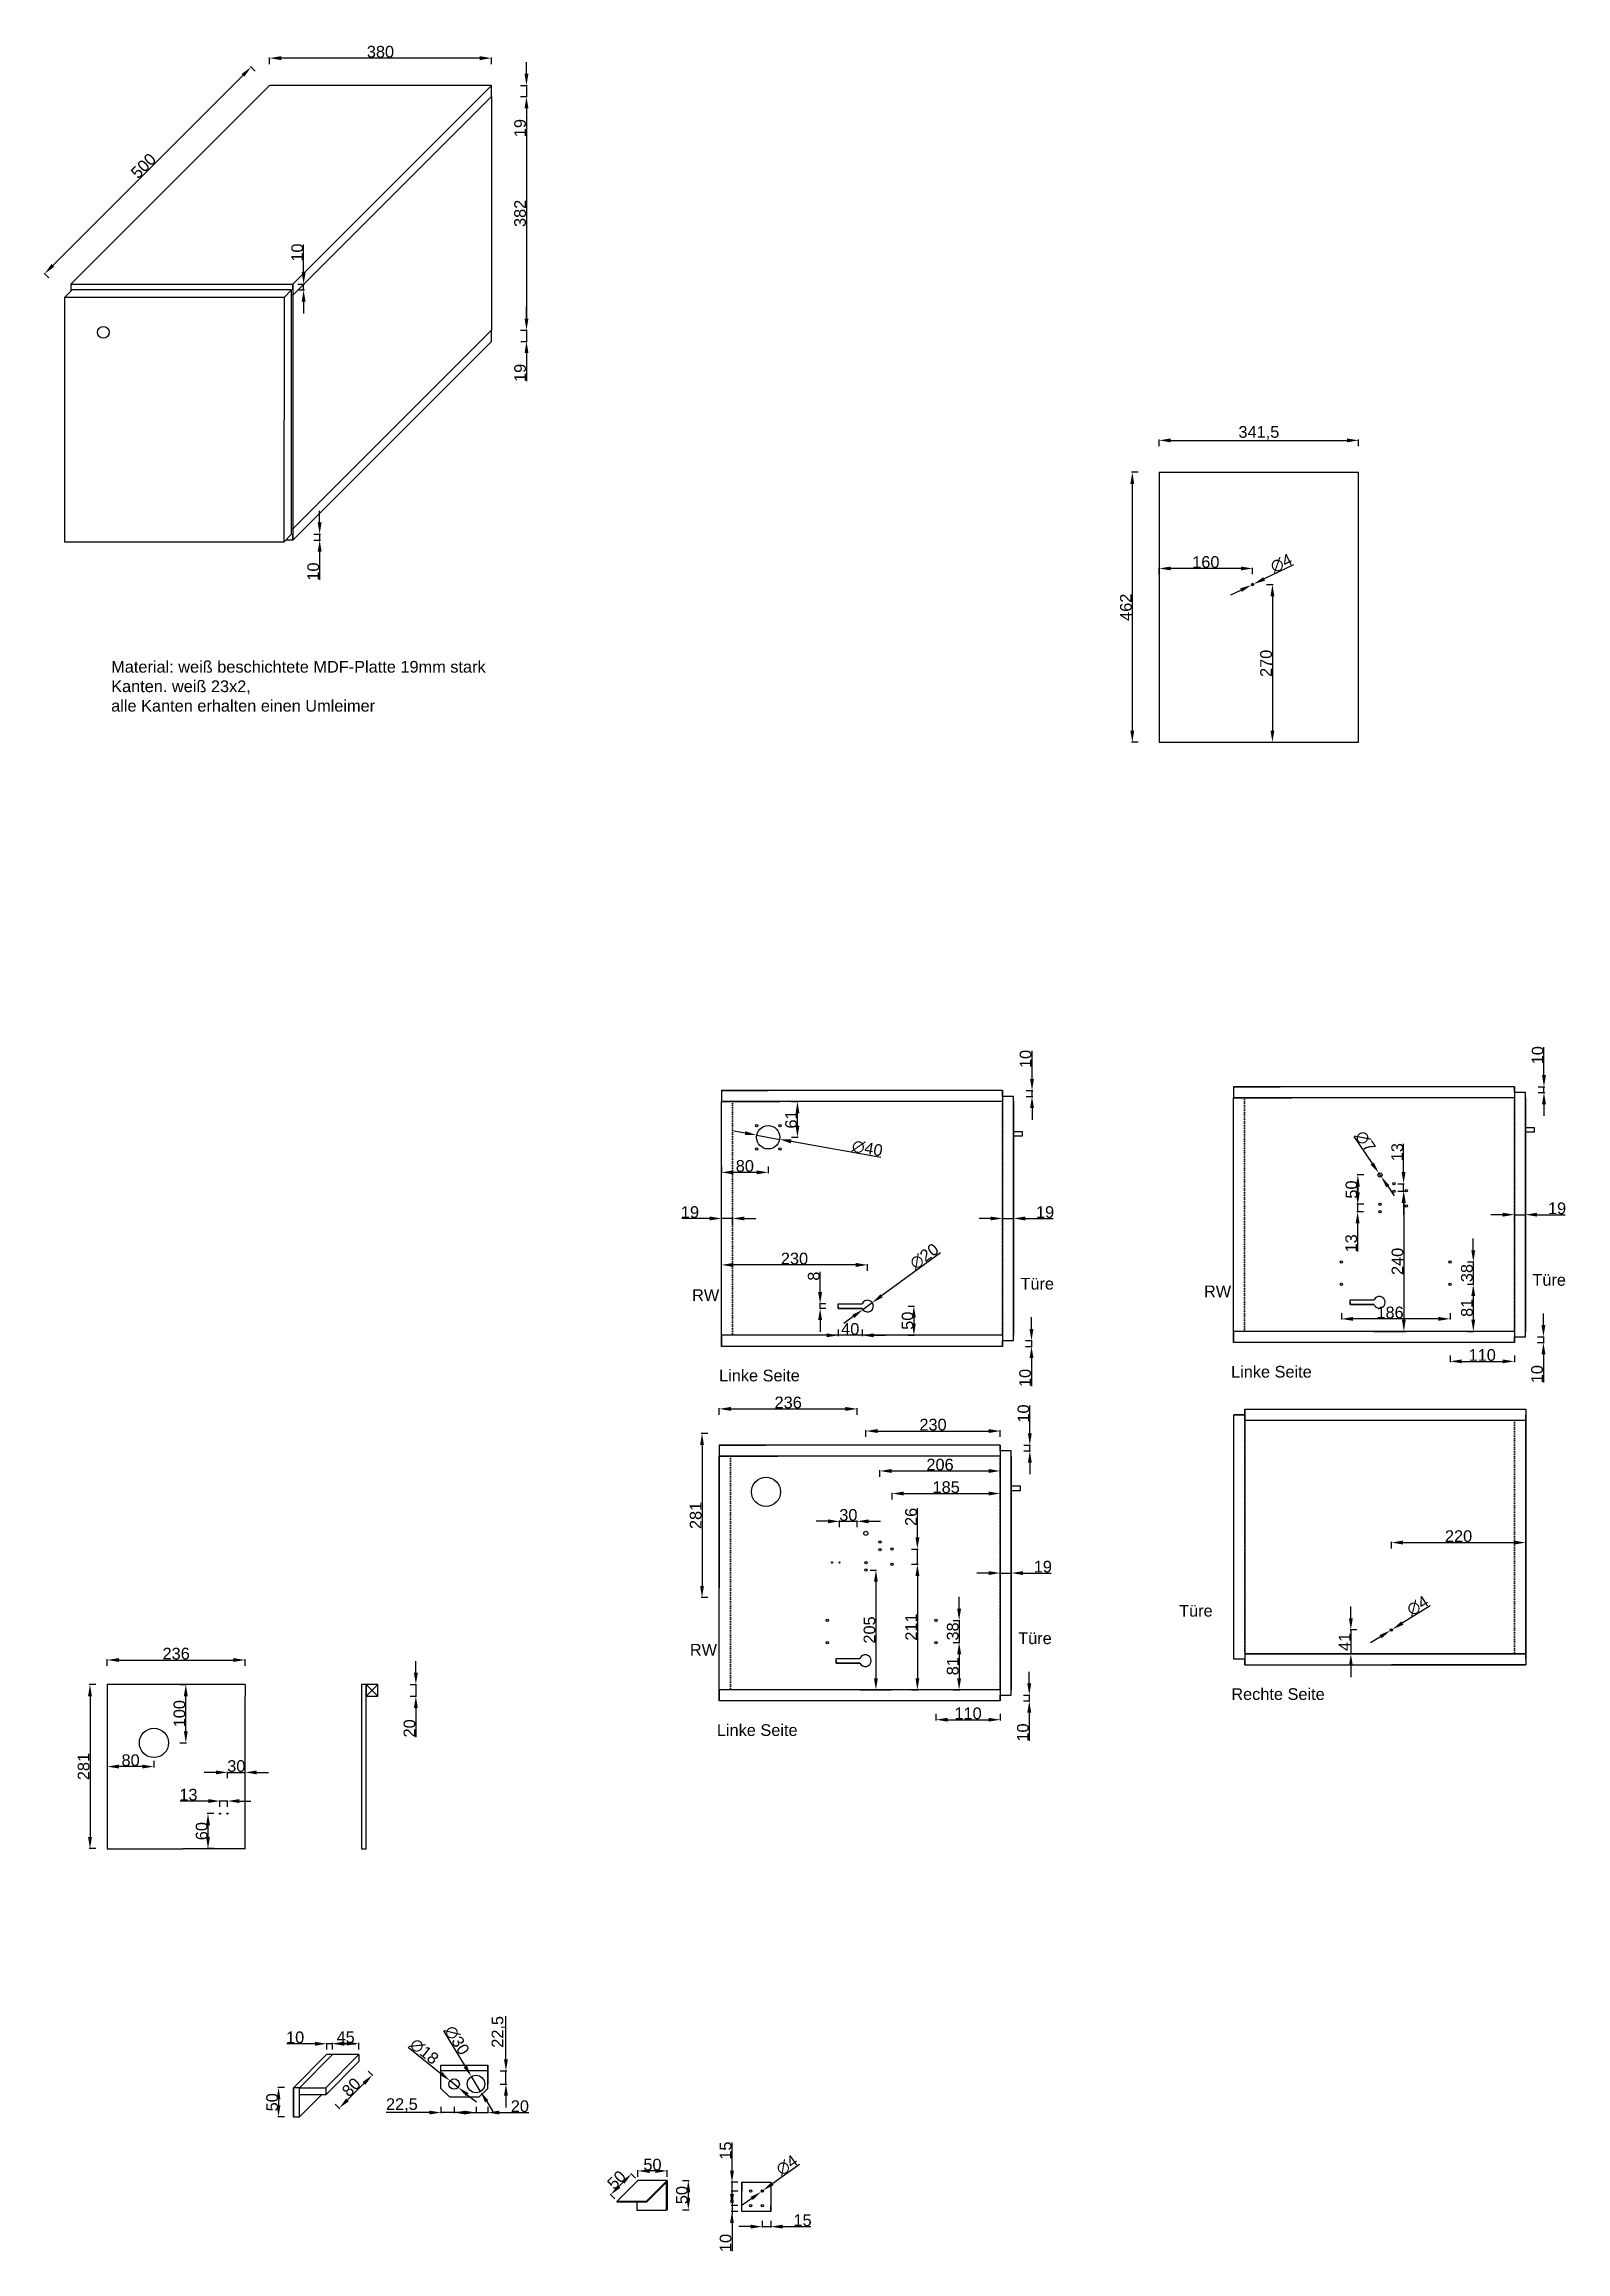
# Model space of a CAD drawing. Header units: millimetres. Extents: x 2630 to 5235, y -135 to 3644.
import ezdxf

# ---------------------------------------------------------------- set-up
doc = ezdxf.new("R2010")
doc.units = ezdxf.units.MM
doc.linetypes.add('ACAD_ISO07W100', pattern=[3, 0, -3])
doc.styles.get("Standard").update_dxf_attribs({"font": 'arial.ttf'})
doc.dimstyles.new('ISO-25', dxfattribs={"dimtxt": 20, "dimasz": 20, "dimexe": 1.25, "dimexo": 0.625, "dimtad": 1, "dimtxsty": 'Standard', "dimcen": 20, "dimadec": 0, "dimazin": 0, "dimtfac": 1, "dimtmove": 0, "dimatfit": 3, "dimfxl": 10, "dimfxlon": 1, "dimarcsym": 0})

msp = doc.modelspace()

# ---------------------------------------------------------------- texts
at = {"char_height": 20, "attachment_point": 1}
for s, width, insert in [('Material: weiß beschichtete MDF-Platte 19mm stark\\PKanten. weiß 23x2, \\Palle Kanten erhalten einen Umleimer ', 690.35921, (2744.327, 2588.106)), ('RW', 159.41278, (3738.922, 1512.572)), ('Türe', 479.08902, (4301.143, 1532.177)), ('RW', 159.41278, (4615.463, 1519.044)), ('Türe', 479.08902, (5177.684, 1538.649)), ('Linke Seite', 408.66892, (3785.181, 1374.955)), ('Linke Seite', 408.66892, (4661.723, 1381.427)), ('Türe', 479.08902, (4572.836, 972.359)), ('Türe', 479.08902, (4297.35, 925.255)), ('RW', 159.41278, (3735.129, 905.651)), ('Rechte Seite', 408.66892, (4662.204, 829.7)), ('Linke Seite', 408.66892, (3781.388, 768.034))]:
    msp.add_mtext_dynamic_manual_height_columns(s, width=width, gutter_width=12.5, heights=[0], dxfattribs=dict(at, insert=insert))

# ---------------------------------------------------------------- blocks, each defined once
blk = doc.blocks.new('*D4')
at = {"color": 0, "lineweight": -2, "transparency": 16777216}
for p, q in [((3015.4, 3609.9), (3015.4, 3621.2)), ((3375.4, 3619.9), (3035.4, 3619.9)), ((3395.4, 3609.9), (3395.4, 3621.2))]:
    blk.add_line(p, q, dxfattribs=at)
at = {"color": 0, "transparency": 16777216}
for points in [[(3035.4, 3623.3), (3035.4, 3616.6), (3015.4, 3619.9)], [(3375.4, 3623.3), (3375.4, 3616.6), (3395.4, 3619.9)]]:
    blk.add_solid(points, dxfattribs=at)
at = {"layer": 'Defpoints', "color": 0, "transparency": 16777216}
for p in [(3015.4, 3619.9), (3015.4, 3573.2), (3395.4, 3573.2)]:
    blk.add_point(p, dxfattribs=at)
at = {"color": 0, "transparency": 16777216, "insert": (3205.4, 3630.8), "char_height": 20, "attachment_point": 5}
blk.add_mtext('380', dxfattribs=at)
blk = doc.blocks.new('*D5')
at = {"color": 0, "lineweight": -2, "transparency": 16777216}
for p, q in [((2969.9, 3590.5), (2644.6, 3265.2)), ((2991.1, 3597.5), (2983.1, 3605.5)), ((2637.5, 3244), (2629.6, 3251.9))]:
    blk.add_line(p, q, dxfattribs=at)
at = {"color": 0, "transparency": 16777216}
for points in [[(2967.5, 3592.8), (2972.2, 3588.1), (2984, 3604.6)], [(2642.2, 3267.6), (2646.9, 3262.8), (2630.4, 3251.1)]]:
    blk.add_solid(points, dxfattribs=at)
at = {"layer": 'Defpoints', "color": 0, "transparency": 16777216}
for p in [(3015.4, 3573.2), (2630.4, 3251.1), (2661.9, 3219.6)]:
    blk.add_point(p, dxfattribs=at)
at = {"color": 0, "transparency": 16777216, "insert": (2799.6, 3435.5), "char_height": 20, "attachment_point": 5, "rotation": 45}
blk.add_mtext('500', dxfattribs=at)
blk = doc.blocks.new('*D6')
at = {"color": 0, "lineweight": -2, "transparency": 16777216}
for p, q in [((3445.4, 3554.2), (3456.6, 3554.2)), ((3455.4, 3534.2), (3455.4, 3174.2)), ((3445.4, 3154.2), (3456.6, 3154.2))]:
    blk.add_line(p, q, dxfattribs=at)
at = {"color": 0, "transparency": 16777216}
for points in [[(3452.1, 3534.2), (3458.7, 3534.2), (3455.4, 3554.2)], [(3452.1, 3174.2), (3458.7, 3174.2), (3455.4, 3154.2)]]:
    blk.add_solid(points, dxfattribs=at)
at = {"layer": 'Defpoints', "color": 0, "transparency": 16777216}
for p in [(3395.4, 3554.2), (3395.4, 3154.2), (3455.4, 3154.2)]:
    blk.add_point(p, dxfattribs=at)
at = {"color": 0, "transparency": 16777216, "insert": (3444.5, 3354.2), "char_height": 20, "attachment_point": 5, "rotation": 90}
blk.add_mtext('382', dxfattribs=at)
blk = doc.blocks.new('*D7')
at = {"color": 0, "lineweight": -2, "transparency": 16777216}
for p, q in [((3789.3, 1722.7), (3789.3, 1711.5)), ((3849.3, 1712.7), (3809.3, 1712.7)), ((3869.3, 1722.7), (3869.3, 1711.5))]:
    blk.add_line(p, q, dxfattribs=at)
at = {"color": 0, "transparency": 16777216}
for points in [[(3809.3, 1716.1), (3809.3, 1709.4), (3789.3, 1712.7)], [(3849.3, 1716.1), (3849.3, 1709.4), (3869.3, 1712.7)]]:
    blk.add_solid(points, dxfattribs=at)
at = {"layer": 'Defpoints', "color": 0, "transparency": 16777216}
for p in [(3789.3, 1772.8), (3869.3, 1772.8), (3789.3, 1712.7)]:
    blk.add_point(p, dxfattribs=at)
at = {"color": 0, "transparency": 16777216, "insert": (3829.3, 1723.6), "char_height": 20, "attachment_point": 5}
blk.add_mtext('80', dxfattribs=at)
blk = doc.blocks.new('*D8')
at = {"color": 0, "lineweight": -2, "transparency": 16777216}
for p, q in [((3909.4, 1833.8), (3920.6, 1833.8)), ((3919.4, 1792.8), (3919.4, 1813.8)), ((3909.4, 1772.8), (3920.6, 1772.8))]:
    blk.add_line(p, q, dxfattribs=at)
at = {"color": 0, "transparency": 16777216}
for points in [[(3916, 1813.8), (3922.7, 1813.8), (3919.4, 1833.8)], [(3916, 1792.8), (3922.7, 1792.8), (3919.4, 1772.8)]]:
    blk.add_solid(points, dxfattribs=at)
at = {"layer": 'Defpoints', "color": 0, "transparency": 16777216}
for p in [(3869.3, 1833.8), (3919.4, 1833.8), (3869.3, 1772.8)]:
    blk.add_point(p, dxfattribs=at)
at = {"color": 0, "transparency": 16777216, "insert": (3908.5, 1803.3), "char_height": 20, "attachment_point": 5, "rotation": 90}
blk.add_mtext('61', dxfattribs=at)
blk = doc.blocks.new('*D9')
at = {"color": 0, "lineweight": -2, "transparency": 16777216}
for p, q in [((4164.1, 1574.8), (4063.5, 1501.5)), ((4031.2, 1477.9), (4047.4, 1489.7)), ((4015, 1466.1), (3998.9, 1454.3))]:
    blk.add_line(p, q, dxfattribs=at)
at = {"color": 0, "transparency": 16777216}
for points in [[(4013.1, 1468.8), (4017, 1463.4), (4031.2, 1477.9)], [(4061.6, 1504.2), (4065.5, 1498.8), (4047.4, 1489.7)]]:
    blk.add_solid(points, dxfattribs=at)
at = {"layer": 'Defpoints', "color": 0, "transparency": 16777216}
for p in [(4031.2, 1477.9), (4047.4, 1489.7)]:
    blk.add_point(p, dxfattribs=at)
at = {"color": 0, "transparency": 16777216, "insert": (4136.6, 1568.8), "char_height": 20, "attachment_point": 5, "rotation": 36.1014}
blk.add_mtext('∅20', dxfattribs=at)
blk = doc.blocks.new('*D10')
at = {"color": 0, "lineweight": -2, "transparency": 16777216}
for p, q in [((3829.9, 1779.9), (3810.2, 1783.5)), ((3849.6, 1776.4), (3889, 1769.2)), ((4062.3, 1737.9), (3908.6, 1765.7))]:
    blk.add_line(p, q, dxfattribs=at)
at = {"color": 0, "transparency": 16777216}
for points in [[(3830.5, 1783.2), (3829.3, 1776.6), (3849.6, 1776.4)], [(3909.2, 1769), (3908.1, 1762.4), (3889, 1769.2)]]:
    blk.add_solid(points, dxfattribs=at)
at = {"layer": 'Defpoints', "color": 0, "transparency": 16777216}
for p in [(3849.6, 1776.4), (3889, 1769.2)]:
    blk.add_point(p, dxfattribs=at)
at = {"color": 0, "transparency": 16777216, "insert": (4039, 1753.7), "char_height": 20, "attachment_point": 5, "rotation": 349.747}
blk.add_mtext('∅40', dxfattribs=at)
blk = doc.blocks.new('*D11')
at = {"color": 0, "lineweight": -2, "transparency": 16777216}
for p, q in [((3789.3, 1544.3), (3789.3, 1555.5)), ((4019.3, 1554.3), (3809.3, 1554.3)), ((4039.3, 1544.3), (4039.3, 1555.5))]:
    blk.add_line(p, q, dxfattribs=at)
at = {"color": 0, "transparency": 16777216}
for points in [[(3809.3, 1557.6), (3809.3, 1550.9), (3789.3, 1554.3)], [(4019.3, 1557.6), (4019.3, 1550.9), (4039.3, 1554.3)]]:
    blk.add_solid(points, dxfattribs=at)
at = {"layer": 'Defpoints', "color": 0, "transparency": 16777216}
for p in [(3789.3, 1554.3), (3789.3, 1483.8), (4039.3, 1483.8)]:
    blk.add_point(p, dxfattribs=at)
at = {"color": 0, "transparency": 16777216, "insert": (3914.3, 1565.1), "char_height": 20, "attachment_point": 5}
blk.add_mtext('230', dxfattribs=at)
blk = doc.blocks.new('*D12')
at = {"color": 0, "lineweight": -2, "transparency": 16777216}
for p, q in [((4108.7, 1483.8), (4120, 1483.8)), ((4118.7, 1463.8), (4118.7, 1453.8)), ((4108.7, 1433.8), (4120, 1433.8))]:
    blk.add_line(p, q, dxfattribs=at)
at = {"color": 0, "transparency": 16777216}
for points in [[(4115.4, 1463.8), (4122, 1463.8), (4118.7, 1483.8)], [(4115.4, 1453.8), (4122, 1453.8), (4118.7, 1433.8)]]:
    blk.add_solid(points, dxfattribs=at)
at = {"layer": 'Defpoints', "color": 0, "transparency": 16777216}
for p in [(4039.3, 1483.8), (4039.3, 1433.8), (4118.7, 1433.8)]:
    blk.add_point(p, dxfattribs=at)
at = {"color": 0, "transparency": 16777216, "insert": (4107.9, 1458.8), "char_height": 20, "attachment_point": 5, "rotation": 90}
blk.add_mtext('50', dxfattribs=at)
blk = doc.blocks.new('*D13')
at = {"color": 0, "lineweight": -2, "transparency": 16777216}
for p, q in [((3455.4, 3593.2), (3455.4, 3613.2)), ((3445.4, 3573.2), (3456.6, 3573.2)), ((3445.4, 3554.2), (3456.6, 3554.2)), ((3455.4, 3573.2), (3455.4, 3554.2)), ((3455.4, 3534.2), (3455.4, 3486.1))]:
    blk.add_line(p, q, dxfattribs=at)
at = {"color": 0, "transparency": 16777216}
for points in [[(3452.1, 3593.2), (3458.7, 3593.2), (3455.4, 3573.2)], [(3452.1, 3534.2), (3458.7, 3534.2), (3455.4, 3554.2)]]:
    blk.add_solid(points, dxfattribs=at)
at = {"layer": 'Defpoints', "color": 0, "transparency": 16777216}
for p in [(3395.4, 3573.2), (3395.4, 3554.2), (3455.4, 3554.2)]:
    blk.add_point(p, dxfattribs=at)
at = {"color": 0, "transparency": 16777216, "insert": (3444.6, 3500.2), "char_height": 20, "attachment_point": 5, "rotation": 90}
blk.add_mtext('19', dxfattribs=at)
blk = doc.blocks.new('*D14')
at = {"color": 0, "lineweight": -2, "transparency": 16777216}
for p, q in [((3455.5, 3174.2), (3455.5, 3194.2)), ((3445.5, 3154.2), (3456.7, 3154.2)), ((3455.5, 3154.2), (3455.5, 3135.2)), ((3445.5, 3135.2), (3456.7, 3135.2)), ((3455.5, 3115.2), (3455.5, 3067.1))]:
    blk.add_line(p, q, dxfattribs=at)
at = {"color": 0, "transparency": 16777216}
for points in [[(3452.1, 3174.2), (3458.8, 3174.2), (3455.5, 3154.2)], [(3452.1, 3115.2), (3458.8, 3115.2), (3455.5, 3135.2)]]:
    blk.add_solid(points, dxfattribs=at)
at = {"layer": 'Defpoints', "color": 0, "transparency": 16777216}
for p in [(3395.4, 3154.2), (3395.4, 3135.2), (3455.5, 3135.2)]:
    blk.add_point(p, dxfattribs=at)
at = {"color": 0, "transparency": 16777216, "insert": (3444.6, 3081.2), "char_height": 20, "attachment_point": 5, "rotation": 90}
blk.add_mtext('19', dxfattribs=at)
blk = doc.blocks.new('*D15')
at = {"color": 0, "lineweight": -2, "transparency": 16777216}
for p, q in [((4250.3, 1633.8), (4230.3, 1633.8)), ((4270.3, 1623.8), (4270.3, 1635)), ((4270.3, 1633.8), (4289.3, 1633.8)), ((4289.3, 1623.8), (4289.3, 1635)), ((4309.3, 1633.8), (4357.3, 1633.8))]:
    blk.add_line(p, q, dxfattribs=at)
at = {"color": 0, "transparency": 16777216}
for points in [[(4250.3, 1637.1), (4250.3, 1630.5), (4270.3, 1633.8)], [(4309.3, 1637.1), (4309.3, 1630.5), (4289.3, 1633.8)]]:
    blk.add_solid(points, dxfattribs=at)
at = {"layer": 'Defpoints', "color": 0, "transparency": 16777216}
for p in [(4289.3, 1633.8), (4270.3, 1433.8), (4289.3, 1433.8)]:
    blk.add_point(p, dxfattribs=at)
at = {"color": 0, "transparency": 16777216, "insert": (4343.3, 1644.6), "char_height": 20, "attachment_point": 5}
blk.add_mtext('19', dxfattribs=at)
blk = doc.blocks.new('*D16')
at = {"color": 0, "lineweight": -2, "transparency": 16777216}
for p, q in [((3769.3, 1633.8), (3721.2, 1633.8)), ((3789.3, 1623.8), (3789.3, 1635)), ((3808.3, 1633.8), (3789.3, 1633.8)), ((3808.3, 1623.8), (3808.3, 1635)), ((3828.3, 1633.8), (3848.3, 1633.8))]:
    blk.add_line(p, q, dxfattribs=at)
at = {"color": 0, "transparency": 16777216}
for points in [[(3769.3, 1637.1), (3769.3, 1630.5), (3789.3, 1633.8)], [(3828.3, 1637.1), (3828.3, 1630.5), (3808.3, 1633.8)]]:
    blk.add_solid(points, dxfattribs=at)
at = {"layer": 'Defpoints', "color": 0, "transparency": 16777216}
for p in [(3789.3, 1633.8), (3789.3, 1433.8), (3808.3, 1433.8)]:
    blk.add_point(p, dxfattribs=at)
at = {"color": 0, "transparency": 16777216, "insert": (3735.3, 1644.6), "char_height": 20, "attachment_point": 5}
blk.add_mtext('19', dxfattribs=at)
blk = doc.blocks.new('*D17')
at = {"color": 0, "lineweight": -2, "transparency": 16777216}
for p, q in [((3989.3, 1443.8), (3989.3, 1432.5)), ((4030.1, 1443.8), (4030.1, 1432.5)), ((3969.3, 1433.8), (3949.3, 1433.8)), ((4030.1, 1433.8), (3989.3, 1433.8)), ((4050.1, 1433.8), (4070.1, 1433.8))]:
    blk.add_line(p, q, dxfattribs=at)
at = {"color": 0, "transparency": 16777216}
for points in [[(3969.3, 1437.1), (3969.3, 1430.5), (3989.3, 1433.8)], [(4050.1, 1437.1), (4050.1, 1430.5), (4030.1, 1433.8)]]:
    blk.add_solid(points, dxfattribs=at)
at = {"layer": 'Defpoints', "color": 0, "transparency": 16777216}
for p in [(3989.3, 1479.8), (4030.1, 1479.8), (3989.3, 1433.8)]:
    blk.add_point(p, dxfattribs=at)
at = {"color": 0, "transparency": 16777216, "insert": (4009.7, 1444.6), "char_height": 20, "attachment_point": 5}
blk.add_mtext('40', dxfattribs=at)
blk = doc.blocks.new('*D18')
at = {"color": 0, "lineweight": -2, "transparency": 16777216}
for p, q in [((4321, 1872.8), (4321, 1920.7)), ((4311, 1852.8), (4322.2, 1852.8)), ((4321, 1842.8), (4321, 1852.8)), ((4311, 1842.8), (4322.2, 1842.8)), ((4321, 1822.8), (4321, 1802.8))]:
    blk.add_line(p, q, dxfattribs=at)
at = {"color": 0, "transparency": 16777216}
for points in [[(4317.6, 1872.8), (4324.3, 1872.8), (4321, 1852.8)], [(4317.6, 1822.8), (4324.3, 1822.8), (4321, 1842.8)]]:
    blk.add_solid(points, dxfattribs=at)
at = {"layer": 'Defpoints', "color": 0, "transparency": 16777216}
for p in [(4270.3, 1852.8), (4321, 1852.8), (4270.3, 1842.8)]:
    blk.add_point(p, dxfattribs=at)
at = {"color": 0, "transparency": 16777216, "insert": (4310.1, 1906.8), "char_height": 20, "attachment_point": 5, "rotation": 90}
blk.add_mtext('10', dxfattribs=at)
blk = doc.blocks.new('*D19')
at = {"color": 0, "lineweight": -2, "transparency": 16777216}
for p, q in [((4320.1, 1444.8), (4320.1, 1464.8)), ((4310.1, 1424.8), (4321.3, 1424.8)), ((4310.1, 1414.8), (4321.3, 1414.8)), ((4320.1, 1424.8), (4320.1, 1414.8)), ((4320.1, 1394.8), (4320.1, 1346.8))]:
    blk.add_line(p, q, dxfattribs=at)
at = {"color": 0, "transparency": 16777216}
for points in [[(4316.7, 1444.8), (4323.4, 1444.8), (4320.1, 1424.8)], [(4316.7, 1394.8), (4323.4, 1394.8), (4320.1, 1414.8)]]:
    blk.add_solid(points, dxfattribs=at)
at = {"layer": 'Defpoints', "color": 0, "transparency": 16777216}
for p in [(4270.3, 1424.8), (4270.3, 1414.8), (4320.1, 1414.8)]:
    blk.add_point(p, dxfattribs=at)
at = {"color": 0, "transparency": 16777216, "insert": (4309.2, 1360.8), "char_height": 20, "attachment_point": 5, "rotation": 90}
blk.add_mtext('10', dxfattribs=at)
blk = doc.blocks.new('*D20')
at = {"color": 0, "lineweight": -2, "transparency": 16777216}
for p, q in [((3958.2, 1507.8), (3958.2, 1542.2)), ((3968.2, 1487.8), (3956.9, 1487.8)), ((3968.2, 1479.8), (3956.9, 1479.8)), ((3958.2, 1479.8), (3958.2, 1487.8)), ((3958.2, 1459.8), (3958.2, 1439.8))]:
    blk.add_line(p, q, dxfattribs=at)
at = {"color": 0, "transparency": 16777216}
for points in [[(3954.8, 1507.8), (3961.5, 1507.8), (3958.2, 1487.8)], [(3954.8, 1459.8), (3961.5, 1459.8), (3958.2, 1479.8)]]:
    blk.add_solid(points, dxfattribs=at)
at = {"layer": 'Defpoints', "color": 0, "transparency": 16777216}
for p in [(3958.2, 1487.8), (3989.3, 1487.8), (3989.3, 1479.8)]:
    blk.add_point(p, dxfattribs=at)
at = {"color": 0, "transparency": 16777216, "insert": (3947.3, 1535), "char_height": 20, "attachment_point": 5, "rotation": 90}
blk.add_mtext('8', dxfattribs=at)
blk = doc.blocks.new('*D21')
at = {"color": 0, "lineweight": -2, "transparency": 16777216}
for p, q in [((4936.3, 1069), (4936.3, 1080.3)), ((4956.3, 1079), (5146.3, 1079)), ((5166.3, 1069), (5166.3, 1080.3))]:
    blk.add_line(p, q, dxfattribs=at)
at = {"color": 0, "transparency": 16777216}
for points in [[(4956.3, 1082.4), (4956.3, 1075.7), (4936.3, 1079)], [(5146.3, 1082.4), (5146.3, 1075.7), (5166.3, 1079)]]:
    blk.add_solid(points, dxfattribs=at)
at = {"layer": 'Defpoints', "color": 0, "transparency": 16777216}
for p in [(5166.3, 1079), (4936.3, 929.5), (5166.3, 929.5)]:
    blk.add_point(p, dxfattribs=at)
at = {"color": 0, "transparency": 16777216, "insert": (5051.3, 1089.9), "char_height": 20, "attachment_point": 5}
blk.add_mtext('220', dxfattribs=at)
blk = doc.blocks.new('*D22')
at = {"color": 0, "lineweight": -2, "transparency": 16777216}
for p, q in [((5126.8, 1640.3), (5106.8, 1640.3)), ((5146.8, 1630.3), (5146.8, 1641.5)), ((5146.8, 1640.3), (5165.8, 1640.3)), ((5165.8, 1630.3), (5165.8, 1641.5)), ((5185.8, 1640.3), (5233.9, 1640.3))]:
    blk.add_line(p, q, dxfattribs=at)
at = {"color": 0, "transparency": 16777216}
for points in [[(5126.8, 1643.6), (5126.8, 1636.9), (5146.8, 1640.3)], [(5185.8, 1643.6), (5185.8, 1636.9), (5165.8, 1640.3)]]:
    blk.add_solid(points, dxfattribs=at)
at = {"layer": 'Defpoints', "color": 0, "transparency": 16777216}
for p in [(5165.8, 1640.3), (5146.8, 1440.3), (5165.8, 1440.3)]:
    blk.add_point(p, dxfattribs=at)
at = {"color": 0, "transparency": 16777216, "insert": (5219.9, 1651.1), "char_height": 20, "attachment_point": 5}
blk.add_mtext('19', dxfattribs=at)
blk = doc.blocks.new('*D23')
at = {"color": 0, "lineweight": -2, "transparency": 16777216}
for p, q in [((5197.5, 1879.3), (5197.5, 1927.2)), ((5187.5, 1859.3), (5198.8, 1859.3)), ((5197.5, 1849.3), (5197.5, 1859.3)), ((5187.5, 1849.3), (5198.8, 1849.3)), ((5197.5, 1829.3), (5197.5, 1809.3))]:
    blk.add_line(p, q, dxfattribs=at)
at = {"color": 0, "transparency": 16777216}
for points in [[(5194.2, 1879.3), (5200.9, 1879.3), (5197.5, 1859.3)], [(5194.2, 1829.3), (5200.9, 1829.3), (5197.5, 1849.3)]]:
    blk.add_solid(points, dxfattribs=at)
at = {"layer": 'Defpoints', "color": 0, "transparency": 16777216}
for p in [(5146.8, 1859.3), (5197.5, 1859.3), (5146.8, 1849.3)]:
    blk.add_point(p, dxfattribs=at)
at = {"color": 0, "transparency": 16777216, "insert": (5186.7, 1913.2), "char_height": 20, "attachment_point": 5, "rotation": 90}
blk.add_mtext('10', dxfattribs=at)
blk = doc.blocks.new('*D24')
at = {"color": 0, "lineweight": -2, "transparency": 16777216}
for p, q in [((5196.6, 1451.3), (5196.6, 1471.3)), ((5186.6, 1431.3), (5197.9, 1431.3)), ((5186.6, 1421.3), (5197.9, 1421.3)), ((5196.6, 1431.3), (5196.6, 1421.3)), ((5196.6, 1401.3), (5196.6, 1353.3))]:
    blk.add_line(p, q, dxfattribs=at)
at = {"color": 0, "transparency": 16777216}
for points in [[(5193.3, 1451.3), (5199.9, 1451.3), (5196.6, 1431.3)], [(5193.3, 1401.3), (5199.9, 1401.3), (5196.6, 1421.3)]]:
    blk.add_solid(points, dxfattribs=at)
at = {"layer": 'Defpoints', "color": 0, "transparency": 16777216}
for p in [(5146.8, 1431.3), (5146.8, 1421.3), (5196.6, 1421.3)]:
    blk.add_point(p, dxfattribs=at)
at = {"color": 0, "transparency": 16777216, "insert": (5185.8, 1367.3), "char_height": 20, "attachment_point": 5, "rotation": 90}
blk.add_mtext('10', dxfattribs=at)
blk = doc.blocks.new('*D25')
at = {"color": 0, "lineweight": -2, "transparency": 16777216}
for p, q in [((4850.8, 1471.9), (4850.8, 1460.7)), ((5016.8, 1461.9), (4870.8, 1461.9)), ((5036.8, 1471.9), (5036.8, 1460.7))]:
    blk.add_line(p, q, dxfattribs=at)
at = {"color": 0, "transparency": 16777216}
for points in [[(4870.8, 1465.3), (4870.8, 1458.6), (4850.8, 1461.9)], [(5016.8, 1465.3), (5016.8, 1458.6), (5036.8, 1461.9)]]:
    blk.add_solid(points, dxfattribs=at)
at = {"layer": 'Defpoints', "color": 0, "transparency": 16777216}
for p in [(4850.8, 1626), (5036.8, 1626), (4850.8, 1461.9)]:
    blk.add_point(p, dxfattribs=at)
at = {"color": 0, "transparency": 16777216, "insert": (4934, 1472.8), "char_height": 20, "attachment_point": 5}
blk.add_mtext('186', dxfattribs=at)
blk = doc.blocks.new('*D26')
at = {"color": 0, "lineweight": -2, "transparency": 16777216}
for p, q in [((5076.5, 1579.3), (5076.5, 1599.3)), ((5066.5, 1559.3), (5077.7, 1559.3)), ((5076.5, 1559.3), (5076.5, 1521.3)), ((5066.5, 1521.3), (5077.7, 1521.3)), ((5076.5, 1501.3), (5076.5, 1481.3))]:
    blk.add_line(p, q, dxfattribs=at)
at = {"color": 0, "transparency": 16777216}
for points in [[(5073.2, 1579.3), (5079.8, 1579.3), (5076.5, 1559.3)], [(5073.2, 1501.3), (5079.8, 1501.3), (5076.5, 1521.3)]]:
    blk.add_solid(points, dxfattribs=at)
at = {"layer": 'Defpoints', "color": 0, "transparency": 16777216}
for p in [(5036.8, 1559.3), (5036.8, 1521.3), (5076.5, 1521.3)]:
    blk.add_point(p, dxfattribs=at)
at = {"color": 0, "transparency": 16777216, "insert": (5065.6, 1540.3), "char_height": 20, "attachment_point": 5, "rotation": 90}
blk.add_mtext('38', dxfattribs=at)
blk = doc.blocks.new('*D27')
at = {"color": 0, "lineweight": -2, "transparency": 16777216}
for p, q in [((5066.5, 1521.3), (5077.7, 1521.3)), ((5076.5, 1501.3), (5076.5, 1460.3)), ((5066.5, 1440.3), (5077.7, 1440.3))]:
    blk.add_line(p, q, dxfattribs=at)
at = {"color": 0, "transparency": 16777216}
for points in [[(5073.2, 1501.3), (5079.8, 1501.3), (5076.5, 1521.3)], [(5073.2, 1460.3), (5079.8, 1460.3), (5076.5, 1440.3)]]:
    blk.add_solid(points, dxfattribs=at)
at = {"layer": 'Defpoints', "color": 0, "transparency": 16777216}
for p in [(5036.8, 1521.3), (5036.8, 1440.3), (5076.5, 1440.3)]:
    blk.add_point(p, dxfattribs=at)
at = {"color": 0, "transparency": 16777216, "insert": (5065.7, 1480.8), "char_height": 20, "attachment_point": 5, "rotation": 90}
blk.add_mtext('81', dxfattribs=at)
blk = doc.blocks.new('*D28')
at = {"color": 0, "lineweight": -2, "transparency": 16777216}
for p, q in [((5036.8, 1399.2), (5036.8, 1388)), ((5146.8, 1399.2), (5146.8, 1388)), ((5056.8, 1389.2), (5126.8, 1389.2))]:
    blk.add_line(p, q, dxfattribs=at)
at = {"color": 0, "transparency": 16777216}
for points in [[(5056.8, 1392.5), (5056.8, 1385.9), (5036.8, 1389.2)], [(5126.8, 1392.5), (5126.8, 1385.9), (5146.8, 1389.2)]]:
    blk.add_solid(points, dxfattribs=at)
at = {"layer": 'Defpoints', "color": 0, "transparency": 16777216}
for p in [(5036.8, 1519.3), (5146.8, 1521.3), (5146.8, 1389.2)]:
    blk.add_point(p, dxfattribs=at)
at = {"color": 0, "transparency": 16777216, "insert": (5091.8, 1400), "char_height": 20, "attachment_point": 5}
blk.add_mtext('110', dxfattribs=at)
blk = doc.blocks.new('*D29')
at = {"color": 0, "lineweight": -2, "transparency": 16777216}
for p, q in [((4957.1, 1713.3), (4957.1, 1761.3)), ((4947.1, 1693.3), (4958.4, 1693.3)), ((4947.1, 1680.3), (4958.4, 1680.3)), ((4957.1, 1680.3), (4957.1, 1693.3)), ((4957.1, 1660.3), (4957.1, 1640.3))]:
    blk.add_line(p, q, dxfattribs=at)
at = {"color": 0, "transparency": 16777216}
for points in [[(4953.8, 1713.3), (4960.5, 1713.3), (4957.1, 1693.3)], [(4953.8, 1660.3), (4960.5, 1660.3), (4957.1, 1680.3)]]:
    blk.add_solid(points, dxfattribs=at)
at = {"layer": 'Defpoints', "color": 0, "transparency": 16777216}
for p in [(4940.8, 1693.3), (4940.8, 1680.3), (4957.1, 1693.3)]:
    blk.add_point(p, dxfattribs=at)
at = {"color": 0, "transparency": 16777216, "insert": (4946.3, 1747.3), "char_height": 20, "attachment_point": 5, "rotation": 90}
blk.add_mtext('13', dxfattribs=at)
blk = doc.blocks.new('*D30')
at = {"color": 0, "lineweight": -2, "transparency": 16777216}
for p, q in [((4947.6, 1680.3), (4958.8, 1680.3)), ((4957.6, 1660.3), (4957.6, 1460.3)), ((4947.6, 1440.3), (4958.8, 1440.3))]:
    blk.add_line(p, q, dxfattribs=at)
at = {"color": 0, "transparency": 16777216}
for points in [[(4954.3, 1660.3), (4960.9, 1660.3), (4957.6, 1680.3)], [(4954.3, 1460.3), (4960.9, 1460.3), (4957.6, 1440.3)]]:
    blk.add_solid(points, dxfattribs=at)
at = {"layer": 'Defpoints', "color": 0, "transparency": 16777216}
for p in [(4940.9, 1680.3), (4940.9, 1440.3), (4957.6, 1440.3)]:
    blk.add_point(p, dxfattribs=at)
at = {"color": 0, "transparency": 16777216, "insert": (4946.8, 1560.3), "char_height": 20, "attachment_point": 5, "rotation": 90}
blk.add_mtext('240', dxfattribs=at)
blk = doc.blocks.new('*D31')
at = {"color": 0, "lineweight": -2, "transparency": 16777216}
for p, q in [((4888.9, 1708.3), (4877.6, 1708.3)), ((4878.9, 1688.3), (4878.9, 1678.3)), ((4888.9, 1658.3), (4877.6, 1658.3))]:
    blk.add_line(p, q, dxfattribs=at)
at = {"color": 0, "transparency": 16777216}
for points in [[(4875.5, 1688.3), (4882.2, 1688.3), (4878.9, 1708.3)], [(4875.5, 1678.3), (4882.2, 1678.3), (4878.9, 1658.3)]]:
    blk.add_solid(points, dxfattribs=at)
at = {"layer": 'Defpoints', "color": 0, "transparency": 16777216}
for p in [(4916.8, 1708.3), (4878.9, 1658.3), (4916.8, 1658.3)]:
    blk.add_point(p, dxfattribs=at)
at = {"color": 0, "transparency": 16777216, "insert": (4868, 1683.3), "char_height": 20, "attachment_point": 5, "rotation": 90}
blk.add_mtext('50', dxfattribs=at)
blk = doc.blocks.new('*D32')
at = {"color": 0, "lineweight": -2, "transparency": 16777216}
for p, q in [((4878.4, 1678.3), (4878.4, 1698.3)), ((4888.4, 1658.3), (4877.2, 1658.3)), ((4888.4, 1645.3), (4877.2, 1645.3)), ((4878.4, 1658.3), (4878.4, 1645.3)), ((4878.4, 1625.3), (4878.4, 1577.3))]:
    blk.add_line(p, q, dxfattribs=at)
at = {"color": 0, "transparency": 16777216}
for points in [[(4875.1, 1678.3), (4881.8, 1678.3), (4878.4, 1658.3)], [(4875.1, 1625.3), (4881.8, 1625.3), (4878.4, 1645.3)]]:
    blk.add_solid(points, dxfattribs=at)
at = {"layer": 'Defpoints', "color": 0, "transparency": 16777216}
for p in [(4878.4, 1645.3), (4916.8, 1658.3), (4916.8, 1645.3)]:
    blk.add_point(p, dxfattribs=at)
at = {"color": 0, "transparency": 16777216, "insert": (4867.6, 1591.3), "char_height": 20, "attachment_point": 5, "rotation": 90}
blk.add_mtext('13', dxfattribs=at)
blk = doc.blocks.new('*D33')
at = {"color": 0, "lineweight": -2, "transparency": 16777216}
for p, q in [((5002.6, 970.7), (4955, 941.1)), ((4917.6, 917.9), (4900.6, 907.4)), ((4934.6, 928.5), (4938, 930.6))]:
    blk.add_line(p, q, dxfattribs=at)
at = {"color": 0, "transparency": 16777216}
for points in [[(4915.9, 920.8), (4919.4, 915.1), (4934.6, 928.5)], [(4953.2, 944), (4956.8, 938.3), (4938, 930.6)]]:
    blk.add_solid(points, dxfattribs=at)
at = {"layer": 'Defpoints', "color": 0, "transparency": 16777216}
for p in [(4934.6, 928.5), (4938, 930.6)]:
    blk.add_point(p, dxfattribs=at)
at = {"color": 0, "transparency": 16777216, "insert": (4981.3, 970.9), "char_height": 20, "attachment_point": 5, "rotation": 31.8308}
blk.add_mtext('∅4', dxfattribs=at)
blk = doc.blocks.new('*D34')
at = {"color": 0, "lineweight": -2, "transparency": 16777216}
for p, q in [((4866.9, 949.5), (4866.9, 969.5)), ((4876.9, 929.5), (4865.7, 929.5)), ((4866.9, 929.5), (4866.9, 888.5)), ((4876.9, 888.5), (4865.7, 888.5)), ((4866.9, 868.5), (4866.9, 848.5))]:
    blk.add_line(p, q, dxfattribs=at)
at = {"color": 0, "transparency": 16777216}
for points in [[(4863.6, 949.5), (4870.2, 949.5), (4866.9, 929.5)], [(4863.6, 868.5), (4870.2, 868.5), (4866.9, 888.5)]]:
    blk.add_solid(points, dxfattribs=at)
at = {"layer": 'Defpoints', "color": 0, "transparency": 16777216}
for p in [(4936.3, 929.5), (4866.9, 888.5), (4936.3, 888.5)]:
    blk.add_point(p, dxfattribs=at)
at = {"color": 0, "transparency": 16777216, "insert": (4856.2, 909), "char_height": 20, "attachment_point": 5, "rotation": 90}
blk.add_mtext('41', dxfattribs=at)
blk = doc.blocks.new('*D37')
at = {"color": 0, "lineweight": -2, "transparency": 16777216}
for p, q in [((4246.5, 1026.9), (4226.5, 1026.9)), ((4266.5, 1016.9), (4266.5, 1028.1)), ((4266.5, 1026.9), (4285.5, 1026.9)), ((4285.5, 1016.9), (4285.5, 1028.1)), ((4305.5, 1026.9), (4353.6, 1026.9))]:
    blk.add_line(p, q, dxfattribs=at)
at = {"color": 0, "transparency": 16777216}
for points in [[(4246.5, 1030.2), (4246.5, 1023.5), (4266.5, 1026.9)], [(4305.5, 1030.2), (4305.5, 1023.5), (4285.5, 1026.9)]]:
    blk.add_solid(points, dxfattribs=at)
at = {"layer": 'Defpoints', "color": 0, "transparency": 16777216}
for p in [(4285.5, 1026.9), (4266.5, 826.9), (4285.5, 826.9)]:
    blk.add_point(p, dxfattribs=at)
at = {"color": 0, "transparency": 16777216, "insert": (4339.5, 1037.7), "char_height": 20, "attachment_point": 5}
blk.add_mtext('19', dxfattribs=at)
blk = doc.blocks.new('*D38')
at = {"color": 0, "lineweight": -2, "transparency": 16777216}
for p, q in [((4317.2, 1265.9), (4317.2, 1313.8)), ((4307.2, 1245.9), (4318.4, 1245.9)), ((4307.2, 1235.9), (4318.4, 1235.9)), ((4317.2, 1235.9), (4317.2, 1245.9)), ((4317.2, 1215.9), (4317.2, 1195.9))]:
    blk.add_line(p, q, dxfattribs=at)
at = {"color": 0, "transparency": 16777216}
for points in [[(4313.9, 1265.9), (4320.5, 1265.9), (4317.2, 1245.9)], [(4313.9, 1215.9), (4320.5, 1215.9), (4317.2, 1235.9)]]:
    blk.add_solid(points, dxfattribs=at)
at = {"layer": 'Defpoints', "color": 0, "transparency": 16777216}
for p in [(4266.5, 1245.9), (4266.5, 1235.9), (4317.2, 1245.9)]:
    blk.add_point(p, dxfattribs=at)
at = {"color": 0, "transparency": 16777216, "insert": (4306.4, 1299.9), "char_height": 20, "attachment_point": 5, "rotation": 90}
blk.add_mtext('10', dxfattribs=at)
blk = doc.blocks.new('*D39')
at = {"color": 0, "lineweight": -2, "transparency": 16777216}
for p, q in [((4316.3, 837.9), (4316.3, 857.9)), ((4306.3, 817.9), (4317.5, 817.9)), ((4306.3, 807.9), (4317.5, 807.9)), ((4316.3, 817.9), (4316.3, 807.9)), ((4316.3, 787.9), (4316.3, 739.9))]:
    blk.add_line(p, q, dxfattribs=at)
at = {"color": 0, "transparency": 16777216}
for points in [[(4312.9, 837.9), (4319.6, 837.9), (4316.3, 817.9)], [(4312.9, 787.9), (4319.6, 787.9), (4316.3, 807.9)]]:
    blk.add_solid(points, dxfattribs=at)
at = {"layer": 'Defpoints', "color": 0, "transparency": 16777216}
for p in [(4266.5, 817.9), (4266.5, 807.9), (4316.3, 807.9)]:
    blk.add_point(p, dxfattribs=at)
at = {"color": 0, "transparency": 16777216, "insert": (4305.4, 753.9), "char_height": 20, "attachment_point": 5, "rotation": 90}
blk.add_mtext('10', dxfattribs=at)
blk = doc.blocks.new('*D35')
at = {"color": 0, "lineweight": -2, "transparency": 16777216}
for p, q in [((4196.2, 965.9), (4196.2, 985.9)), ((4186.2, 945.9), (4197.4, 945.9)), ((4196.2, 945.9), (4196.2, 907.9)), ((4186.2, 907.9), (4197.4, 907.9)), ((4196.2, 887.9), (4196.2, 867.9))]:
    blk.add_line(p, q, dxfattribs=at)
at = {"color": 0, "transparency": 16777216}
for points in [[(4192.8, 965.9), (4199.5, 965.9), (4196.2, 945.9)], [(4192.8, 887.9), (4199.5, 887.9), (4196.2, 907.9)]]:
    blk.add_solid(points, dxfattribs=at)
at = {"layer": 'Defpoints', "color": 0, "transparency": 16777216}
for p in [(4156.5, 945.9), (4156.5, 907.9), (4196.2, 907.9)]:
    blk.add_point(p, dxfattribs=at)
at = {"color": 0, "transparency": 16777216, "insert": (4185.3, 926.9), "char_height": 20, "attachment_point": 5, "rotation": 90}
blk.add_mtext('38', dxfattribs=at)
blk = doc.blocks.new('*D40')
at = {"color": 0, "lineweight": -2, "transparency": 16777216}
for p, q in [((4186.2, 907.9), (4197.4, 907.9)), ((4196.2, 887.9), (4196.2, 846.9)), ((4186.2, 826.9), (4197.4, 826.9))]:
    blk.add_line(p, q, dxfattribs=at)
at = {"color": 0, "transparency": 16777216}
for points in [[(4192.8, 887.9), (4199.5, 887.9), (4196.2, 907.9)], [(4192.8, 846.9), (4199.5, 846.9), (4196.2, 826.9)]]:
    blk.add_solid(points, dxfattribs=at)
at = {"layer": 'Defpoints', "color": 0, "transparency": 16777216}
for p in [(4156.5, 907.9), (4156.5, 826.9), (4196.2, 826.9)]:
    blk.add_point(p, dxfattribs=at)
at = {"color": 0, "transparency": 16777216, "insert": (4185.3, 867.4), "char_height": 20, "attachment_point": 5, "rotation": 90}
blk.add_mtext('81', dxfattribs=at)
blk = doc.blocks.new('*D36')
at = {"color": 0, "lineweight": -2, "transparency": 16777216}
for p, q in [((4156.5, 785.8), (4156.5, 774.6)), ((4176.5, 775.8), (4246.5, 775.8)), ((4266.5, 785.8), (4266.5, 774.6))]:
    blk.add_line(p, q, dxfattribs=at)
at = {"color": 0, "transparency": 16777216}
for points in [[(4176.5, 779.1), (4176.5, 772.5), (4156.5, 775.8)], [(4246.5, 779.1), (4246.5, 772.5), (4266.5, 775.8)]]:
    blk.add_solid(points, dxfattribs=at)
at = {"layer": 'Defpoints', "color": 0, "transparency": 16777216}
for p in [(4266.5, 907.9), (4156.5, 905.9), (4266.5, 775.8)]:
    blk.add_point(p, dxfattribs=at)
at = {"color": 0, "transparency": 16777216, "insert": (4211.5, 786.6), "char_height": 20, "attachment_point": 5}
blk.add_mtext('110', dxfattribs=at)
blk = doc.blocks.new('*D41')
at = {"color": 0, "lineweight": -2, "transparency": 16777216}
for p, q in [((4124.7, 1087.9), (4124.7, 1138.1)), ((4114.7, 1067.9), (4126, 1067.9)), ((4124.7, 1041.9), (4124.7, 1067.9)), ((4114.7, 1041.9), (4126, 1041.9)), ((4124.7, 1021.9), (4124.7, 1001.9))]:
    blk.add_line(p, q, dxfattribs=at)
at = {"color": 0, "transparency": 16777216}
for points in [[(4121.4, 1087.9), (4128.1, 1087.9), (4124.7, 1067.9)], [(4121.4, 1021.9), (4128.1, 1021.9), (4124.7, 1041.9)]]:
    blk.add_solid(points, dxfattribs=at)
at = {"layer": 'Defpoints', "color": 0, "transparency": 16777216}
for p in [(4081.5, 1067.9), (4124.7, 1067.9), (4081.5, 1041.9)]:
    blk.add_point(p, dxfattribs=at)
at = {"color": 0, "transparency": 16777216, "insert": (4113.9, 1123), "char_height": 20, "attachment_point": 5, "rotation": 90}
blk.add_mtext('26', dxfattribs=at)
blk = doc.blocks.new('*D42')
at = {"color": 0, "lineweight": -2, "transparency": 16777216}
for p, q in [((4114.7, 1041.9), (4126, 1041.9)), ((4124.7, 1021.9), (4124.7, 846.9)), ((4114.7, 826.9), (4126, 826.9))]:
    blk.add_line(p, q, dxfattribs=at)
at = {"color": 0, "transparency": 16777216}
for points in [[(4121.4, 1021.9), (4128.1, 1021.9), (4124.7, 1041.9)], [(4121.4, 846.9), (4128.1, 846.9), (4124.7, 826.9)]]:
    blk.add_solid(points, dxfattribs=at)
at = {"layer": 'Defpoints', "color": 0, "transparency": 16777216}
for p in [(4081.5, 1041.9), (4080, 826.9), (4124.7, 826.9)]:
    blk.add_point(p, dxfattribs=at)
at = {"color": 0, "transparency": 16777216, "insert": (4114.1, 934.4), "char_height": 20, "attachment_point": 5, "rotation": 90}
blk.add_mtext('211', dxfattribs=at)
blk = doc.blocks.new('*D43')
at = {"color": 0, "lineweight": -2, "transparency": 16777216}
for p, q in [((4043.7, 1031.9), (4054.9, 1031.9)), ((4053.7, 1011.9), (4053.7, 846.9)), ((4043.7, 826.9), (4054.9, 826.9))]:
    blk.add_line(p, q, dxfattribs=at)
at = {"color": 0, "transparency": 16777216}
for points in [[(4050.4, 1011.9), (4057, 1011.9), (4053.7, 1031.9)], [(4050.4, 846.9), (4057, 846.9), (4053.7, 826.9)]]:
    blk.add_solid(points, dxfattribs=at)
at = {"layer": 'Defpoints', "color": 0, "transparency": 16777216}
for p in [(4036.5, 1031.9), (4026, 826.9), (4053.7, 826.9)]:
    blk.add_point(p, dxfattribs=at)
at = {"color": 0, "transparency": 16777216, "insert": (4042.8, 929.4), "char_height": 20, "attachment_point": 5, "rotation": 90}
blk.add_mtext('205', dxfattribs=at)
blk = doc.blocks.new('*D44')
at = {"color": 0, "lineweight": -2, "transparency": 16777216}
for p, q in [((4872, 1774.1), (4903.6, 1727.7)), ((4918.8, 1705.4), (4914.9, 1711.2)), ((4930.1, 1688.9), (4941.3, 1672.3))]:
    blk.add_line(p, q, dxfattribs=at)
at = {"color": 0, "transparency": 16777216}
for points in [[(4906.3, 1729.6), (4900.8, 1725.8), (4914.9, 1711.2)], [(4932.8, 1690.7), (4927.3, 1687), (4918.8, 1705.4)]]:
    blk.add_solid(points, dxfattribs=at)
at = {"layer": 'Defpoints', "color": 0, "transparency": 16777216}
for p in [(4914.9, 1711.2), (4918.8, 1705.4)]:
    blk.add_point(p, dxfattribs=at)
at = {"color": 0, "transparency": 16777216, "insert": (4891.6, 1765.6), "char_height": 20, "attachment_point": 5, "rotation": 304.2842}
blk.add_mtext('∅7', dxfattribs=at)
blk = doc.blocks.new('*D45')
at = {"color": 0, "lineweight": -2, "transparency": 16777216}
for p, q in [((4081.5, 1153), (4081.5, 1164.2)), ((4101.5, 1163), (4246.5, 1163)), ((4266.5, 1153), (4266.5, 1164.2))]:
    blk.add_line(p, q, dxfattribs=at)
at = {"color": 0, "transparency": 16777216}
for points in [[(4101.5, 1166.3), (4101.5, 1159.6), (4081.5, 1163)], [(4246.5, 1166.3), (4246.5, 1159.6), (4266.5, 1163)]]:
    blk.add_solid(points, dxfattribs=at)
at = {"layer": 'Defpoints', "color": 0, "transparency": 16777216}
for p in [(4266.5, 1163), (4081.5, 1067.9), (4266.5, 1067.9)]:
    blk.add_point(p, dxfattribs=at)
at = {"color": 0, "transparency": 16777216, "insert": (4174, 1173.8), "char_height": 20, "attachment_point": 5}
blk.add_mtext('185', dxfattribs=at)
blk = doc.blocks.new('*D46')
at = {"color": 0, "lineweight": -2, "transparency": 16777216}
for p, q in [((4060.5, 1191.6), (4060.5, 1202.8)), ((4080.5, 1201.6), (4246.5, 1201.6)), ((4266.5, 1191.6), (4266.5, 1202.8))]:
    blk.add_line(p, q, dxfattribs=at)
at = {"color": 0, "transparency": 16777216}
for points in [[(4080.5, 1204.9), (4080.5, 1198.2), (4060.5, 1201.6)], [(4246.5, 1204.9), (4246.5, 1198.2), (4266.5, 1201.6)]]:
    blk.add_solid(points, dxfattribs=at)
at = {"layer": 'Defpoints', "color": 0, "transparency": 16777216}
for p in [(4266.5, 1201.6), (4060.5, 1079.9), (4266.5, 1079.9)]:
    blk.add_point(p, dxfattribs=at)
at = {"color": 0, "transparency": 16777216, "insert": (4163.5, 1212.4), "char_height": 20, "attachment_point": 5}
blk.add_mtext('206', dxfattribs=at)
blk = doc.blocks.new('*D47')
at = {"color": 0, "lineweight": -2, "transparency": 16777216}
for p, q in [((4036.5, 1259.9), (4036.5, 1271.2)), ((4056.5, 1269.9), (4246.5, 1269.9)), ((4266.5, 1259.9), (4266.5, 1271.2))]:
    blk.add_line(p, q, dxfattribs=at)
at = {"color": 0, "transparency": 16777216}
for points in [[(4056.5, 1273.3), (4056.5, 1266.6), (4036.5, 1269.9)], [(4246.5, 1273.3), (4246.5, 1266.6), (4266.5, 1269.9)]]:
    blk.add_solid(points, dxfattribs=at)
at = {"layer": 'Defpoints', "color": 0, "transparency": 16777216}
for p in [(4266.5, 1269.9), (4036.5, 1094.9), (4266.5, 1094.9)]:
    blk.add_point(p, dxfattribs=at)
at = {"color": 0, "transparency": 16777216, "insert": (4151.5, 1280.8), "char_height": 20, "attachment_point": 5}
blk.add_mtext('230', dxfattribs=at)
blk = doc.blocks.new('*D48')
at = {"color": 0, "lineweight": -2, "transparency": 16777216}
for p, q in [((3766, 1265.9), (3754.7, 1265.9)), ((3756, 1245.9), (3756, 1004.9)), ((3766, 984.9), (3754.7, 984.9))]:
    blk.add_line(p, q, dxfattribs=at)
at = {"color": 0, "transparency": 16777216}
for points in [[(3752.7, 1245.9), (3759.3, 1245.9), (3756, 1265.9)], [(3752.7, 1004.9), (3759.3, 1004.9), (3756, 984.9)]]:
    blk.add_solid(points, dxfattribs=at)
at = {"layer": 'Defpoints', "color": 0, "transparency": 16777216}
for p in [(3785.5, 1265.9), (3756, 984.9), (3785.5, 984.9)]:
    blk.add_point(p, dxfattribs=at)
at = {"color": 0, "transparency": 16777216, "insert": (3745.2, 1125.4), "char_height": 20, "attachment_point": 5, "rotation": 90}
blk.add_mtext('281', dxfattribs=at)
blk = doc.blocks.new('*D49')
at = {"color": 0, "lineweight": -2, "transparency": 16777216}
for p, q in [((3785.5, 1297.8), (3785.5, 1309.1)), ((3805.5, 1307.8), (4001.5, 1307.8)), ((4021.5, 1297.8), (4021.5, 1309.1))]:
    blk.add_line(p, q, dxfattribs=at)
at = {"color": 0, "transparency": 16777216}
for points in [[(3805.5, 1311.2), (3805.5, 1304.5), (3785.5, 1307.8)], [(4001.5, 1311.2), (4001.5, 1304.5), (4021.5, 1307.8)]]:
    blk.add_solid(points, dxfattribs=at)
at = {"layer": 'Defpoints', "color": 0, "transparency": 16777216}
for p in [(4021.5, 1307.8), (3785.5, 1265.9), (4021.5, 1265.9)]:
    blk.add_point(p, dxfattribs=at)
at = {"color": 0, "transparency": 16777216, "insert": (3903.5, 1318.7), "char_height": 20, "attachment_point": 5}
blk.add_mtext('236', dxfattribs=at)
blk = doc.blocks.new('*D50')
at = {"color": 0, "lineweight": -2, "transparency": 16777216}
for p, q in [((3971.5, 1115.4), (3951.5, 1115.4)), ((3991.5, 1105.4), (3991.5, 1116.6)), ((3991.5, 1115.4), (4021.5, 1115.4)), ((4021.5, 1105.4), (4021.5, 1116.6)), ((4041.5, 1115.4), (4061.5, 1115.4))]:
    blk.add_line(p, q, dxfattribs=at)
at = {"color": 0, "transparency": 16777216}
for points in [[(3971.5, 1118.7), (3971.5, 1112), (3991.5, 1115.4)], [(4041.5, 1118.7), (4041.5, 1112), (4021.5, 1115.4)]]:
    blk.add_solid(points, dxfattribs=at)
at = {"layer": 'Defpoints', "color": 0, "transparency": 16777216}
for p in [(4021.5, 1115.4), (3991.5, 1044.9), (4021.5, 1044.9)]:
    blk.add_point(p, dxfattribs=at)
at = {"color": 0, "transparency": 16777216, "insert": (4006.5, 1126.2), "char_height": 20, "attachment_point": 5}
blk.add_mtext('30', dxfattribs=at)
blk = doc.blocks.new('*D53')
at = {"color": 0, "lineweight": -2, "transparency": 16777216}
for p, q in [((2718.1, 836.1), (2706.8, 836.1)), ((2708.1, 816.1), (2708.1, 575.1)), ((2718.1, 555.1), (2706.8, 555.1))]:
    blk.add_line(p, q, dxfattribs=at)
at = {"color": 0, "transparency": 16777216}
for points in [[(2704.7, 816.1), (2711.4, 816.1), (2708.1, 836.1)], [(2704.7, 575.1), (2711.4, 575.1), (2708.1, 555.1)]]:
    blk.add_solid(points, dxfattribs=at)
at = {"layer": 'Defpoints', "color": 0, "transparency": 16777216}
for p in [(2737.6, 836.1), (2708.1, 555.1), (2737.6, 555.1)]:
    blk.add_point(p, dxfattribs=at)
at = {"color": 0, "transparency": 16777216, "insert": (2697.2, 695.6), "char_height": 20, "attachment_point": 5, "rotation": 90}
blk.add_mtext('281', dxfattribs=at)
blk = doc.blocks.new('*D54')
at = {"color": 0, "lineweight": -2, "transparency": 16777216}
for p, q in [((2737.6, 868), (2737.6, 879.3)), ((2757.6, 878), (2953.6, 878)), ((2973.6, 868), (2973.6, 879.3))]:
    blk.add_line(p, q, dxfattribs=at)
at = {"color": 0, "transparency": 16777216}
for points in [[(2757.6, 881.4), (2757.6, 874.7), (2737.6, 878)], [(2953.6, 881.4), (2953.6, 874.7), (2973.6, 878)]]:
    blk.add_solid(points, dxfattribs=at)
at = {"layer": 'Defpoints', "color": 0, "transparency": 16777216}
for p in [(2973.6, 878), (2737.6, 836.1), (2973.6, 836.1)]:
    blk.add_point(p, dxfattribs=at)
at = {"color": 0, "transparency": 16777216, "insert": (2855.6, 888.9), "char_height": 20, "attachment_point": 5}
blk.add_mtext('236', dxfattribs=at)
blk = doc.blocks.new('*D55')
at = {"color": 0, "lineweight": -2, "transparency": 16777216}
for p, q in [((2923.6, 685.6), (2903.6, 685.6)), ((2943.6, 675.6), (2943.6, 686.8)), ((2943.6, 685.6), (2973.6, 685.6)), ((2973.6, 675.6), (2973.6, 686.8)), ((2993.6, 685.6), (3013.6, 685.6))]:
    blk.add_line(p, q, dxfattribs=at)
at = {"color": 0, "transparency": 16777216}
for points in [[(2923.6, 688.9), (2923.6, 682.3), (2943.6, 685.6)], [(2993.6, 688.9), (2993.6, 682.3), (2973.6, 685.6)]]:
    blk.add_solid(points, dxfattribs=at)
at = {"layer": 'Defpoints', "color": 0, "transparency": 16777216}
for p in [(2973.6, 685.6), (2943.6, 615.1), (2973.6, 615.1)]:
    blk.add_point(p, dxfattribs=at)
at = {"color": 0, "transparency": 16777216, "insert": (2958.6, 696.4), "char_height": 20, "attachment_point": 5}
blk.add_mtext('30', dxfattribs=at)
blk = doc.blocks.new('*D56')
at = {"color": 0, "lineweight": -2, "transparency": 16777216}
for p, q in [((2910.6, 636.6), (2862.5, 636.6)), ((2930.6, 626.6), (2930.6, 637.8)), ((2943.6, 636.6), (2930.6, 636.6)), ((2943.6, 626.6), (2943.6, 637.8)), ((2963.6, 636.6), (2983.6, 636.6))]:
    blk.add_line(p, q, dxfattribs=at)
at = {"color": 0, "transparency": 16777216}
for points in [[(2910.6, 639.9), (2910.6, 633.3), (2930.6, 636.6)], [(2963.6, 639.9), (2963.6, 633.3), (2943.6, 636.6)]]:
    blk.add_solid(points, dxfattribs=at)
at = {"layer": 'Defpoints', "color": 0, "transparency": 16777216}
for p in [(2930.6, 636.6), (2930.6, 615.1), (2943.6, 615.1)]:
    blk.add_point(p, dxfattribs=at)
at = {"color": 0, "transparency": 16777216, "insert": (2876.6, 647.4), "char_height": 20, "attachment_point": 5}
blk.add_mtext('13', dxfattribs=at)
blk = doc.blocks.new('*D57')
at = {"color": 0, "lineweight": -2, "transparency": 16777216}
for p, q in [((2920.1, 615.1), (2908.9, 615.1)), ((2910.1, 595.1), (2910.1, 575.1)), ((2920.1, 555.1), (2908.9, 555.1))]:
    blk.add_line(p, q, dxfattribs=at)
at = {"color": 0, "transparency": 16777216}
for points in [[(2906.8, 595.1), (2913.5, 595.1), (2910.1, 615.1)], [(2906.8, 575.1), (2913.5, 575.1), (2910.1, 555.1)]]:
    blk.add_solid(points, dxfattribs=at)
at = {"layer": 'Defpoints', "color": 0, "transparency": 16777216}
for p in [(2930.6, 615.1), (2910.1, 555.1), (2930.6, 555.1)]:
    blk.add_point(p, dxfattribs=at)
at = {"color": 0, "transparency": 16777216, "insert": (2899.3, 585.1), "char_height": 20, "attachment_point": 5, "rotation": 90}
blk.add_mtext('60', dxfattribs=at)
blk = doc.blocks.new('*D58')
at = {"color": 0, "lineweight": -2, "transparency": 16777216}
for p, q in [((3266, 856.1), (3266, 876.1)), ((3256, 836.1), (3267.3, 836.1)), ((3266, 836.1), (3266, 816.1)), ((3256, 816.1), (3267.3, 816.1)), ((3266, 796.1), (3266, 745.9))]:
    blk.add_line(p, q, dxfattribs=at)
at = {"color": 0, "transparency": 16777216}
for points in [[(3262.7, 856.1), (3269.3, 856.1), (3266, 836.1)], [(3262.7, 796.1), (3269.3, 796.1), (3266, 816.1)]]:
    blk.add_solid(points, dxfattribs=at)
at = {"layer": 'Defpoints', "color": 0, "transparency": 16777216}
for p in [(3200.7, 836.1), (3200.7, 816.1), (3266, 816.1)]:
    blk.add_point(p, dxfattribs=at)
at = {"color": 0, "transparency": 16777216, "insert": (3255.2, 761), "char_height": 20, "attachment_point": 5, "rotation": 90}
blk.add_mtext('20', dxfattribs=at)
blk = doc.blocks.new('*D59')
at = {"color": 0, "lineweight": -2, "transparency": 16777216}
for p, q in [((3123.3, 211.6), (3123.3, 222.8)), ((3148.3, 221.6), (3143.3, 221.6)), ((3168.3, 211.6), (3168.3, 222.8))]:
    blk.add_line(p, q, dxfattribs=at)
at = {"color": 0, "transparency": 16777216}
for points in [[(3143.3, 224.9), (3143.3, 218.2), (3123.3, 221.6)], [(3148.3, 224.9), (3148.3, 218.2), (3168.3, 221.6)]]:
    blk.add_solid(points, dxfattribs=at)
at = {"layer": 'Defpoints', "color": 0, "transparency": 16777216}
for p in [(3123.3, 221.6), (3123.3, 202.5), (3168.3, 202.5)]:
    blk.add_point(p, dxfattribs=at)
at = {"color": 0, "transparency": 16777216, "insert": (3145.8, 232.4), "char_height": 20, "attachment_point": 5}
blk.add_mtext('45', dxfattribs=at)
blk = doc.blocks.new('*D60')
at = {"color": 0, "lineweight": -2, "transparency": 16777216}
for p, q in [((3093.3, 221.1), (3045.3, 221.1)), ((3113.3, 211.1), (3113.3, 222.4)), ((3123.3, 221.1), (3113.3, 221.1)), ((3123.3, 211.1), (3123.3, 222.4)), ((3143.3, 221.1), (3163.3, 221.1))]:
    blk.add_line(p, q, dxfattribs=at)
at = {"color": 0, "transparency": 16777216}
for points in [[(3093.3, 224.5), (3093.3, 217.8), (3113.3, 221.1)], [(3143.3, 224.5), (3143.3, 217.8), (3123.3, 221.1)]]:
    blk.add_solid(points, dxfattribs=at)
at = {"layer": 'Defpoints', "color": 0, "transparency": 16777216}
for p in [(3113.3, 221.1), (3113.3, 202.5), (3123.3, 202.5)]:
    blk.add_point(p, dxfattribs=at)
at = {"color": 0, "transparency": 16777216, "insert": (3059.3, 232), "char_height": 20, "attachment_point": 5}
blk.add_mtext('10', dxfattribs=at)
blk = doc.blocks.new('*D61')
at = {"color": 0, "lineweight": -2, "transparency": 16777216}
for p, q in [((3040.9, 146), (3029.6, 146)), ((3030.9, 126), (3030.9, 116)), ((3040.9, 96), (3029.6, 96))]:
    blk.add_line(p, q, dxfattribs=at)
at = {"color": 0, "transparency": 16777216}
for points in [[(3027.5, 126), (3034.2, 126), (3030.9, 146)], [(3027.5, 116), (3034.2, 116), (3030.9, 96)]]:
    blk.add_solid(points, dxfattribs=at)
at = {"layer": 'Defpoints', "color": 0, "transparency": 16777216}
for p in [(3056.7, 146), (3030.9, 96), (3056.7, 96)]:
    blk.add_point(p, dxfattribs=at)
at = {"color": 0, "transparency": 16777216, "insert": (3020, 121), "char_height": 20, "attachment_point": 5, "rotation": 90}
blk.add_mtext('50', dxfattribs=at)
blk = doc.blocks.new('*D62')
at = {"color": 0, "lineweight": -2, "transparency": 16777216}
for p, q in [((3148.9, 125), (3177.2, 153.3)), ((3184.3, 174.5), (3192.3, 166.6)), ((3127.7, 117.9), (3135.7, 110))]:
    blk.add_line(p, q, dxfattribs=at)
at = {"color": 0, "transparency": 16777216}
for points in [[(3174.9, 155.7), (3179.6, 150.9), (3191.4, 167.4)], [(3146.6, 127.4), (3151.3, 122.7), (3134.8, 110.9)]]:
    blk.add_solid(points, dxfattribs=at)
at = {"layer": 'Defpoints', "color": 0, "transparency": 16777216}
for p in [(3168.3, 190.5), (3191.4, 167.4), (3111.7, 134)]:
    blk.add_point(p, dxfattribs=at)
at = {"color": 0, "transparency": 16777216, "insert": (3155.4, 146.8), "char_height": 20, "attachment_point": 5, "rotation": 45}
blk.add_mtext('80', dxfattribs=at)
blk = doc.blocks.new('*D63')
at = {"color": 0, "lineweight": -2, "transparency": 16777216}
for p, q in [((3349, 103.4), (3329, 103.4)), ((3369, 113.4), (3369, 102.1)), ((3369, 103.4), (3389, 103.4)), ((3389, 113.4), (3389, 102.1)), ((3409, 103.4), (3459.2, 103.4))]:
    blk.add_line(p, q, dxfattribs=at)
at = {"color": 0, "transparency": 16777216}
for points in [[(3349, 106.7), (3349, 100), (3369, 103.4)], [(3409, 106.7), (3409, 100), (3389, 103.4)]]:
    blk.add_solid(points, dxfattribs=at)
at = {"layer": 'Defpoints', "color": 0, "transparency": 16777216}
for p in [(3369, 152.2), (3389, 152.2), (3389, 103.4)]:
    blk.add_point(p, dxfattribs=at)
at = {"color": 0, "transparency": 16777216, "insert": (3444.1, 114.2), "char_height": 20, "attachment_point": 5}
blk.add_mtext('20', dxfattribs=at)
blk = doc.blocks.new('*D64')
at = {"color": 0, "lineweight": -2, "transparency": 16777216}
for p, q in [((3289, 103.4), (3215.3, 103.4)), ((3309, 113.4), (3309, 102.1)), ((3331.5, 103.4), (3309, 103.4)), ((3331.5, 113.4), (3331.5, 102.1)), ((3351.5, 103.4), (3371.5, 103.4))]:
    blk.add_line(p, q, dxfattribs=at)
at = {"color": 0, "transparency": 16777216}
for points in [[(3289, 106.7), (3289, 100), (3309, 103.4)], [(3351.5, 106.7), (3351.5, 100), (3331.5, 103.4)]]:
    blk.add_solid(points, dxfattribs=at)
at = {"layer": 'Defpoints', "color": 0, "transparency": 16777216}
for p in [(3309, 152.2), (3331.5, 152.2), (3309, 103.4)]:
    blk.add_point(p, dxfattribs=at)
at = {"color": 0, "transparency": 16777216, "insert": (3242.1, 116), "char_height": 20, "attachment_point": 5}
blk.add_mtext('22,5', dxfattribs=at)
blk = doc.blocks.new('*D65')
at = {"color": 0, "lineweight": -2, "transparency": 16777216}
for p, q in [((3420.2, 194.7), (3420.2, 268.4)), ((3410.2, 174.7), (3421.5, 174.7)), ((3410.2, 152.2), (3421.5, 152.2)), ((3420.2, 152.2), (3420.2, 174.7)), ((3420.2, 132.2), (3420.2, 112.2))]:
    blk.add_line(p, q, dxfattribs=at)
at = {"color": 0, "transparency": 16777216}
for points in [[(3416.9, 194.7), (3423.6, 194.7), (3420.2, 174.7)], [(3416.9, 132.2), (3423.6, 132.2), (3420.2, 152.2)]]:
    blk.add_solid(points, dxfattribs=at)
at = {"layer": 'Defpoints', "color": 0, "transparency": 16777216}
for p in [(3389, 174.7), (3389, 152.2), (3420.2, 174.7)]:
    blk.add_point(p, dxfattribs=at)
at = {"color": 0, "transparency": 16777216, "insert": (3407.6, 241.5), "char_height": 20, "attachment_point": 5, "rotation": 90}
blk.add_mtext('22,5', dxfattribs=at)
blk = doc.blocks.new('*D66')
at = {"color": 0, "lineweight": -2, "transparency": 16777216}
for p, q in [((3253, 215.3), (3308.9, 170.4)), ((3338.5, 146.5), (3324.5, 157.8)), ((3354.1, 134), (3369.7, 121.5))]:
    blk.add_line(p, q, dxfattribs=at)
at = {"color": 0, "transparency": 16777216}
for points in [[(3311, 173), (3306.8, 167.8), (3324.5, 157.8)], [(3356.2, 136.6), (3352, 131.4), (3338.5, 146.5)]]:
    blk.add_solid(points, dxfattribs=at)
at = {"layer": 'Defpoints', "color": 0, "transparency": 16777216}
for p in [(3324.5, 157.8), (3338.5, 146.5)]:
    blk.add_point(p, dxfattribs=at)
at = {"color": 0, "transparency": 16777216, "insert": (3280.3, 208), "char_height": 20, "attachment_point": 5, "rotation": 321.1722}
blk.add_mtext('∅18', dxfattribs=at)
blk = doc.blocks.new('*D67')
at = {"color": 0, "lineweight": -2, "transparency": 16777216}
for p, q in [((3313.1, 243), (3350.6, 182)), ((3376.8, 139.4), (3361.1, 165)), ((3387.3, 122.4), (3397.8, 105.3))]:
    blk.add_line(p, q, dxfattribs=at)
at = {"color": 0, "transparency": 16777216}
for points in [[(3353.5, 183.7), (3347.8, 180.2), (3361.1, 165)], [(3390.2, 124.1), (3384.5, 120.6), (3376.8, 139.4)]]:
    blk.add_solid(points, dxfattribs=at)
at = {"layer": 'Defpoints', "color": 0, "transparency": 16777216}
for p in [(3361.1, 165), (3376.8, 139.4)]:
    blk.add_point(p, dxfattribs=at)
at = {"color": 0, "transparency": 16777216, "insert": (3336.3, 227), "char_height": 20, "attachment_point": 5, "rotation": 301.6075}
blk.add_mtext('∅30', dxfattribs=at)
blk = doc.blocks.new('*D68')
at = {"color": 0, "lineweight": -2, "transparency": 16777216}
for p, q in [((3646.1, -6.6), (3646.1, 4.6)), ((3676.1, 3.4), (3666.1, 3.4)), ((3696.1, -6.6), (3696.1, 4.6))]:
    blk.add_line(p, q, dxfattribs=at)
at = {"color": 0, "transparency": 16777216}
for points in [[(3666.1, 6.7), (3666.1, 0), (3646.1, 3.4)], [(3676.1, 6.7), (3676.1, 0), (3696.1, 3.4)]]:
    blk.add_solid(points, dxfattribs=at)
at = {"layer": 'Defpoints', "color": 0, "transparency": 16777216}
for p in [(3646.1, 3.4), (3646.1, -12.9), (3696.1, -12.9)]:
    blk.add_point(p, dxfattribs=at)
at = {"color": 0, "transparency": 16777216, "insert": (3671.1, 14.2), "char_height": 20, "attachment_point": 5}
blk.add_mtext('50', dxfattribs=at)
blk = doc.blocks.new('*D69')
at = {"color": 0, "lineweight": -2, "transparency": 16777216}
for p, q in [((3722.5, -12.9), (3733.7, -12.9)), ((3732.5, -32.9), (3732.5, -42.9)), ((3722.5, -62.9), (3733.7, -62.9))]:
    blk.add_line(p, q, dxfattribs=at)
at = {"color": 0, "transparency": 16777216}
for points in [[(3729.1, -32.9), (3735.8, -32.9), (3732.5, -12.9)], [(3729.1, -42.9), (3735.8, -42.9), (3732.5, -62.9)]]:
    blk.add_solid(points, dxfattribs=at)
at = {"layer": 'Defpoints', "color": 0, "transparency": 16777216}
for p in [(3696.1, -12.9), (3696.1, -62.9), (3732.5, -62.9)]:
    blk.add_point(p, dxfattribs=at)
at = {"color": 0, "transparency": 16777216, "insert": (3721.6, -37.9), "char_height": 20, "attachment_point": 5, "rotation": 90}
blk.add_mtext('50', dxfattribs=at)
blk = doc.blocks.new('*D70')
at = {"color": 0, "lineweight": -2, "transparency": 16777216}
for p, q in [((3606.7, -44.3), (3598.8, -36.3)), ((3620.9, -16), (3613.8, -23.1)), ((3642.1, -8.9), (3634.1, -1))]:
    blk.add_line(p, q, dxfattribs=at)
at = {"color": 0, "transparency": 16777216}
for points in [[(3611.5, -20.7), (3616.2, -25.4), (3599.7, -37.2)], [(3618.5, -13.6), (3623.2, -18.3), (3635, -1.8)]]:
    blk.add_solid(points, dxfattribs=at)
at = {"layer": 'Defpoints', "color": 0, "transparency": 16777216}
for p in [(3599.7, -37.2), (3646.1, -12.9), (3610.8, -48.3)]:
    blk.add_point(p, dxfattribs=at)
at = {"color": 0, "transparency": 16777216, "insert": (3609.7, -11.9), "char_height": 20, "attachment_point": 5, "rotation": 45}
blk.add_mtext('50', dxfattribs=at)
blk = doc.blocks.new('*D71')
at = {"color": 0, "lineweight": -2, "transparency": 16777216}
for p, q in [((3922.6, 14.3), (3877, -18.2)), ((3857.4, -32.1), (3860.7, -29.8)), ((3841.1, -43.7), (3824.8, -55.3))]:
    blk.add_line(p, q, dxfattribs=at)
at = {"color": 0, "transparency": 16777216}
for points in [[(3839.2, -41), (3843.1, -46.4), (3857.4, -32.1)], [(3875, -15.4), (3878.9, -20.9), (3860.7, -29.8)]]:
    blk.add_solid(points, dxfattribs=at)
at = {"layer": 'Defpoints', "color": 0, "transparency": 16777216}
for p in [(3857.4, -32.1), (3860.7, -29.8)]:
    blk.add_point(p, dxfattribs=at)
at = {"color": 0, "transparency": 16777216, "insert": (3901.3, 13.2), "char_height": 20, "attachment_point": 5, "rotation": 35.4396}
blk.add_mtext('∅4', dxfattribs=at)
blk = doc.blocks.new('*D72')
at = {"color": 0, "lineweight": -2, "transparency": 16777216}
for p, q in [((3839, -91.9), (3819, -91.9)), ((3859, -81.9), (3859, -93.1)), ((3859, -91.9), (3874, -91.9)), ((3874, -81.9), (3874, -93.1)), ((3894, -91.9), (3942.2, -91.9))]:
    blk.add_line(p, q, dxfattribs=at)
at = {"color": 0, "transparency": 16777216}
for points in [[(3839, -88.5), (3839, -95.2), (3859, -91.9)], [(3894, -88.5), (3894, -95.2), (3874, -91.9)]]:
    blk.add_solid(points, dxfattribs=at)
at = {"layer": 'Defpoints', "color": 0, "transparency": 16777216}
for p in [(3859, -65.9), (3874, -65.9), (3874, -91.9)]:
    blk.add_point(p, dxfattribs=at)
at = {"color": 0, "transparency": 16777216, "insert": (3928.1, -81), "char_height": 20, "attachment_point": 5}
blk.add_mtext('15', dxfattribs=at)
blk = doc.blocks.new('*D73')
at = {"color": 0, "lineweight": -2, "transparency": 16777216}
for p, q in [((3807.3, 4.1), (3807.3, 52.2)), ((3817.3, -15.9), (3806, -15.9)), ((3817.3, -30.9), (3806, -30.9)), ((3807.3, -30.9), (3807.3, -15.9)), ((3807.3, -50.9), (3807.3, -70.9))]:
    blk.add_line(p, q, dxfattribs=at)
at = {"color": 0, "transparency": 16777216}
for points in [[(3803.9, 4.1), (3810.6, 4.1), (3807.3, -15.9)], [(3803.9, -50.9), (3810.6, -50.9), (3807.3, -30.9)]]:
    blk.add_solid(points, dxfattribs=at)
at = {"layer": 'Defpoints', "color": 0, "transparency": 16777216}
for p in [(3807.3, -15.9), (3824, -15.9), (3824, -30.9)]:
    blk.add_point(p, dxfattribs=at)
at = {"color": 0, "transparency": 16777216, "insert": (3796.4, 38.2), "char_height": 20, "attachment_point": 5, "rotation": 90}
blk.add_mtext('15', dxfattribs=at)
blk = doc.blocks.new('*D74')
at = {"color": 0, "lineweight": -2, "transparency": 16777216}
for p, q in [((3807.3, -35.9), (3807.3, -15.9)), ((3817.3, -55.9), (3806, -55.9)), ((3817.3, -65.9), (3806, -65.9)), ((3807.3, -55.9), (3807.3, -65.9)), ((3807.3, -85.9), (3807.3, -133.9))]:
    blk.add_line(p, q, dxfattribs=at)
at = {"color": 0, "transparency": 16777216}
for points in [[(3803.9, -35.9), (3810.6, -35.9), (3807.3, -55.9)], [(3803.9, -85.9), (3810.6, -85.9), (3807.3, -65.9)]]:
    blk.add_solid(points, dxfattribs=at)
at = {"layer": 'Defpoints', "color": 0, "transparency": 16777216}
for p in [(3807.3, -65.9), (3839, -55.9), (3839, -65.9)]:
    blk.add_point(p, dxfattribs=at)
at = {"color": 0, "transparency": 16777216, "insert": (3796.4, -119.9), "char_height": 20, "attachment_point": 5, "rotation": 90}
blk.add_mtext('10', dxfattribs=at)
blk = doc.blocks.new('*D75')
at = {"color": 0, "lineweight": -2, "transparency": 16777216}
for p, q in [((4538.6, 2955.7), (4538.6, 2966.9)), ((4558.6, 2965.7), (4860.1, 2965.7)), ((4880.1, 2955.7), (4880.1, 2966.9))]:
    blk.add_line(p, q, dxfattribs=at)
at = {"color": 0, "transparency": 16777216}
for points in [[(4558.6, 2969), (4558.6, 2962.3), (4538.6, 2965.7)], [(4860.1, 2969), (4860.1, 2962.3), (4880.1, 2965.7)]]:
    blk.add_solid(points, dxfattribs=at)
at = {"layer": 'Defpoints', "color": 0, "transparency": 16777216}
for p in [(4880.1, 2965.7), (4538.6, 2911), (4880.1, 2911)]:
    blk.add_point(p, dxfattribs=at)
at = {"color": 0, "transparency": 16777216, "insert": (4709.4, 2978.3), "char_height": 20, "attachment_point": 5}
blk.add_mtext('341,5', dxfattribs=at)
blk = doc.blocks.new('*D76')
at = {"color": 0, "lineweight": -2, "transparency": 16777216}
for p, q in [((4502.7, 2911), (4491.4, 2911)), ((4492.7, 2891), (4492.7, 2469)), ((4502.7, 2449), (4491.4, 2449))]:
    blk.add_line(p, q, dxfattribs=at)
at = {"color": 0, "transparency": 16777216}
for points in [[(4489.3, 2891), (4496, 2891), (4492.7, 2911)], [(4489.3, 2469), (4496, 2469), (4492.7, 2449)]]:
    blk.add_solid(points, dxfattribs=at)
at = {"layer": 'Defpoints', "color": 0, "transparency": 16777216}
for p in [(4538.6, 2911), (4492.7, 2449), (4538.6, 2449)]:
    blk.add_point(p, dxfattribs=at)
at = {"color": 0, "transparency": 16777216, "insert": (4481.8, 2680), "char_height": 20, "attachment_point": 5, "rotation": 90}
blk.add_mtext('462', dxfattribs=at)
blk = doc.blocks.new('*D77')
at = {"color": 0, "lineweight": -2, "transparency": 16777216}
for p, q in [((4538.6, 2736.4), (4538.6, 2747.7)), ((4678.6, 2746.4), (4558.6, 2746.4)), ((4698.6, 2736.4), (4698.6, 2747.7))]:
    blk.add_line(p, q, dxfattribs=at)
at = {"color": 0, "transparency": 16777216}
for points in [[(4558.6, 2749.7), (4558.6, 2743.1), (4538.6, 2746.4)], [(4678.6, 2749.7), (4678.6, 2743.1), (4698.6, 2746.4)]]:
    blk.add_solid(points, dxfattribs=at)
at = {"layer": 'Defpoints', "color": 0, "transparency": 16777216}
for p in [(4538.6, 2746.4), (4538.6, 2719), (4698.6, 2719)]:
    blk.add_point(p, dxfattribs=at)
at = {"color": 0, "transparency": 16777216, "insert": (4618.6, 2757.3), "char_height": 20, "attachment_point": 5}
blk.add_mtext('160', dxfattribs=at)
blk = doc.blocks.new('*D78')
at = {"color": 0, "lineweight": -2, "transparency": 16777216}
for p, q in [((4722.6, 2719), (4733.9, 2719)), ((4732.6, 2699), (4732.6, 2469)), ((4722.6, 2449), (4733.9, 2449))]:
    blk.add_line(p, q, dxfattribs=at)
at = {"color": 0, "transparency": 16777216}
for points in [[(4729.3, 2699), (4735.9, 2699), (4732.6, 2719)], [(4729.3, 2469), (4735.9, 2469), (4732.6, 2449)]]:
    blk.add_solid(points, dxfattribs=at)
at = {"layer": 'Defpoints', "color": 0, "transparency": 16777216}
for p in [(4698.6, 2719), (4698.6, 2449), (4732.6, 2449)]:
    blk.add_point(p, dxfattribs=at)
at = {"color": 0, "transparency": 16777216, "insert": (4721.8, 2584), "char_height": 20, "attachment_point": 5, "rotation": 90}
blk.add_mtext('270', dxfattribs=at)
blk = doc.blocks.new('*D79')
at = {"color": 0, "lineweight": -2, "transparency": 16777216}
for p, q in [((4768.9, 2752.8), (4718.4, 2728.5)), ((4678.8, 2709.4), (4660.8, 2700.8)), ((4696.8, 2718.1), (4700.4, 2719.8))]:
    blk.add_line(p, q, dxfattribs=at)
at = {"color": 0, "transparency": 16777216}
for points in [[(4717, 2731.5), (4719.9, 2725.5), (4700.4, 2719.8)], [(4677.4, 2712.4), (4680.2, 2706.4), (4696.8, 2718.1)]]:
    blk.add_solid(points, dxfattribs=at)
at = {"layer": 'Defpoints', "color": 0, "transparency": 16777216}
for p in [(4696.8, 2718.1), (4700.4, 2719.8)]:
    blk.add_point(p, dxfattribs=at)
at = {"color": 0, "transparency": 16777216, "insert": (4747.8, 2755.3), "char_height": 20, "attachment_point": 5, "rotation": 25.7001}
blk.add_mtext('∅4', dxfattribs=at)
blk = doc.blocks.new('*D80')
at = {"color": 0, "lineweight": -2, "transparency": 16777216}
for p, q in [((2737.6, 705.6), (2737.6, 694.3)), ((2797.6, 695.6), (2757.6, 695.6)), ((2817.6, 705.6), (2817.6, 694.3))]:
    blk.add_line(p, q, dxfattribs=at)
at = {"color": 0, "transparency": 16777216}
for points in [[(2757.6, 698.9), (2757.6, 692.3), (2737.6, 695.6)], [(2797.6, 698.9), (2797.6, 692.3), (2817.6, 695.6)]]:
    blk.add_solid(points, dxfattribs=at)
at = {"layer": 'Defpoints', "color": 0, "transparency": 16777216}
for p in [(2737.6, 736.1), (2817.6, 736.1), (2737.6, 695.6)]:
    blk.add_point(p, dxfattribs=at)
at = {"color": 0, "transparency": 16777216, "insert": (2777.6, 706.4), "char_height": 20, "attachment_point": 5}
blk.add_mtext('80', dxfattribs=at)
blk = doc.blocks.new('*D81')
at = {"color": 0, "lineweight": -2, "transparency": 16777216}
for p, q in [((2862.1, 836.1), (2873.4, 836.1)), ((2872.1, 756.1), (2872.1, 816.1)), ((2862.1, 736.1), (2873.4, 736.1))]:
    blk.add_line(p, q, dxfattribs=at)
at = {"color": 0, "transparency": 16777216}
for points in [[(2868.8, 816.1), (2875.4, 816.1), (2872.1, 836.1)], [(2868.8, 756.1), (2875.4, 756.1), (2872.1, 736.1)]]:
    blk.add_solid(points, dxfattribs=at)
at = {"layer": 'Defpoints', "color": 0, "transparency": 16777216}
for p in [(2817.6, 836.1), (2872.1, 836.1), (2817.6, 736.1)]:
    blk.add_point(p, dxfattribs=at)
at = {"color": 0, "transparency": 16777216, "insert": (2861.3, 786.1), "char_height": 20, "attachment_point": 5, "rotation": 90}
blk.add_mtext('100', dxfattribs=at)
blk = doc.blocks.new('*D82')
at = {"color": 0, "lineweight": -2, "transparency": 16777216}
for p, q in [((3101.3, 2825.1), (3101.3, 2845.1)), ((3091.3, 2805.1), (3102.5, 2805.1)), ((3101.3, 2805.1), (3101.3, 2795.1)), ((3091.3, 2795.1), (3102.5, 2795.1)), ((3101.3, 2775.1), (3101.3, 2727.1))]:
    blk.add_line(p, q, dxfattribs=at)
at = {"color": 0, "transparency": 16777216}
for points in [[(3097.9, 2825.1), (3104.6, 2825.1), (3101.3, 2805.1)], [(3097.9, 2775.1), (3104.6, 2775.1), (3101.3, 2795.1)]]:
    blk.add_solid(points, dxfattribs=at)
at = {"layer": 'Defpoints', "color": 0, "transparency": 16777216}
for p in [(3053.3, 2805.1), (3053.3, 2795.1), (3101.3, 2795.1)]:
    blk.add_point(p, dxfattribs=at)
at = {"color": 0, "transparency": 16777216, "insert": (3090.4, 2741.1), "char_height": 20, "attachment_point": 5, "rotation": 90}
blk.add_mtext('10', dxfattribs=at)
blk = doc.blocks.new('*D83')
at = {"color": 0, "lineweight": -2, "transparency": 16777216}
for p, q in [((3073.8, 3253.1), (3073.8, 3301)), ((3063.8, 3233.1), (3075.1, 3233.1)), ((3063.8, 3223.1), (3075.1, 3223.1)), ((3073.8, 3223.1), (3073.8, 3233.1)), ((3073.8, 3203.1), (3073.8, 3183.1))]:
    blk.add_line(p, q, dxfattribs=at)
at = {"color": 0, "transparency": 16777216}
for points in [[(3070.5, 3253.1), (3077.2, 3253.1), (3073.8, 3233.1)], [(3070.5, 3203.1), (3077.2, 3203.1), (3073.8, 3223.1)]]:
    blk.add_solid(points, dxfattribs=at)
at = {"layer": 'Defpoints', "color": 0, "transparency": 16777216}
for p in [(3053.3, 3233.1), (3053.3, 3223.1), (3073.8, 3233.1)]:
    blk.add_point(p, dxfattribs=at)
at = {"color": 0, "transparency": 16777216, "insert": (3063, 3287.1), "char_height": 20, "attachment_point": 5, "rotation": 90}
blk.add_mtext('10', dxfattribs=at)

# ---------------------------------------------------------------- dimensions: what is measured, and where the dimension line sits
for base, p1, p2, picture, middle in [((3015.42, 3619.92), (3395.42, 3573.194), (3015.42, 3573.194), '*D4', (3205.42, 3630.763)), ((4880.126, 2965.656), (4538.626, 2910.973), (4880.126, 2910.973), '*D75', (4709.376, 2978.3)), ((4538.626, 2746.417), (4698.626, 2718.973), (4538.626, 2718.973), '*D77', (4618.626, 2757.253)), ((3789.289, 1712.739), (3869.289, 1772.798), (3789.289, 1772.798), '*D7', (3829.289, 1723.575)), ((5165.83, 1640.27), (5146.83, 1440.27), (5165.83, 1440.27), '*D22', (5219.859, 1651.107)), ((3789.289, 1633.798), (3808.289, 1433.798), (3789.289, 1433.798), '*D16', (3735.26, 1644.635)), ((4289.289, 1633.798), (4270.289, 1433.798), (4289.289, 1433.798), '*D15', (4343.317, 1644.635)), ((5146.83, 1389.201), (5036.83, 1519.27), (5146.83, 1521.27), '*D28', (5091.83, 1400.038)), ((4021.496, 1307.84), (3785.496, 1265.877), (4021.496, 1265.877), '*D49', (3903.496, 1318.683)), ((4266.496, 1269.943), (4036.496, 1094.877), (4266.496, 1094.877), '*D47', (4151.496, 1280.786)), ((4266.496, 1201.583), (4060.496, 1079.877), (4266.496, 1079.877), '*D46', (4163.496, 1212.419)), ((4266.496, 1162.978), (4081.496, 1067.877), (4266.496, 1067.877), '*D45', (4173.996, 1173.814)), ((4021.496, 1115.377), (3991.496, 1044.877), (4021.496, 1044.877), '*D50', (4006.496, 1126.22)), ((4285.496, 1026.877), (4266.496, 826.877), (4285.496, 826.877), '*D37', (4339.524, 1037.713)), ((4266.496, 775.807), (4156.496, 905.877), (4266.496, 907.877), '*D36', (4211.496, 786.644)), ((2973.565, 878.048), (2737.565, 836.085), (2973.565, 836.085), '*D54', (2855.565, 888.891)), ((2737.565, 695.585), (2817.565, 736.085), (2737.565, 736.085), '*D80', (2777.565, 706.421)), ((2973.565, 685.585), (2943.565, 615.085), (2973.565, 615.085), '*D55', (2958.565, 696.428)), ((2930.565, 636.593), (2943.565, 615.085), (2930.565, 615.085), '*D56', (2876.556, 647.436)), ((3113.272, 221.145), (3123.272, 202.541), (3113.272, 202.541), '*D60', (3059.298, 231.981)), ((3123.272, 221.582), (3168.272, 202.541), (3123.272, 202.541), '*D59', (3145.772, 232.377)), ((3308.981, 103.354), (3331.481, 152.179), (3308.981, 152.179), '*D64', (3242.135, 115.998)), ((3388.981, 103.354), (3368.981, 152.179), (3388.981, 152.179), '*D63', (3444.067, 114.191)), ((3646.105, 3.366), (3696.105, -12.911), (3646.105, -12.911), '*D68', (3671.105, 14.203)), ((3874.045, -91.881), (3859.045, -65.919), (3874.045, -65.919), '*D72', (3928.128, -81.045))]:
    dim = msp.add_linear_dim(base=base, p1=p1, p2=p2, dimstyle='ISO-25')
    dim.commit()
    dim.dimension.update_dxf_attribs({"geometry": picture, "text_midpoint": middle})
for p1, p2, distance, picture, middle in [((3015.42, 3573.194), (2661.866, 3219.641), -44.431, '*D5', (2799.563, 3435.497)), ((3111.704, 133.973), (3168.272, 190.541), -32.66, '*D62', (3155.419, 146.825)), ((3646.105, -12.911), (3610.75, -48.267), -15.658, '*D70', (3609.693, -11.854))]:
    dim = msp.add_aligned_dim(p1=p1, p2=p2, distance=distance, dimstyle='ISO-25')
    dim.commit()
    dim.dimension.update_dxf_attribs({"geometry": picture, "text_midpoint": middle})
for base, p1, p2, picture, middle in [((3455.388, 3554.194), (3395.42, 3573.194), (3395.42, 3554.194), '*D13', (3444.552, 3500.165)), ((3073.827, 3233.076), (3053.301, 3223.076), (3053.301, 3233.076), '*D83', (3062.99, 3287.05)), ((3455.451, 3135.194), (3395.42, 3154.194), (3395.42, 3135.194), '*D14', (3444.615, 3081.165)), ((4492.665, 2448.973), (4538.626, 2910.973), (4538.626, 2448.973), '*D76', (4481.829, 2679.973)), ((3101.265, 2795.076), (3053.301, 2805.076), (3053.301, 2795.076), '*D82', (3090.429, 2741.102)), ((4732.603, 2448.973), (4698.626, 2718.973), (4698.626, 2448.973), '*D78', (4721.767, 2583.973)), ((5197.521, 1859.27), (5146.83, 1849.27), (5146.83, 1859.27), '*D23', (5186.685, 1913.244)), ((4320.98, 1852.798), (4270.289, 1842.798), (4270.289, 1852.798), '*D18', (4310.143, 1906.772)), ((3919.365, 1833.798), (3869.289, 1772.798), (3869.289, 1833.798), '*D8', (3908.529, 1803.298)), ((4957.142, 1693.27), (4940.83, 1680.27), (4940.849, 1693.27), '*D29', (4946.299, 1747.279)), ((4878.862, 1658.27), (4916.83, 1708.27), (4916.83, 1658.27), '*D31', (4868.026, 1683.27)), ((4878.424, 1645.27), (4916.83, 1658.27), (4916.83, 1645.27), '*D32', (4867.58, 1591.262)), ((4957.588, 1440.27), (4940.885, 1680.27), (4940.885, 1440.27), '*D30', (4946.752, 1560.27)), ((5076.489, 1521.27), (5036.83, 1559.27), (5036.83, 1521.27), '*D26', (5065.645, 1540.27)), ((3958.162, 1487.798), (3989.289, 1479.798), (3989.289, 1487.798), '*D20', (3947.325, 1535.012)), ((5076.489, 1440.27), (5036.83, 1521.27), (5036.83, 1440.27), '*D27', (5065.652, 1480.77)), ((4118.714, 1433.798), (4039.289, 1483.798), (4039.289, 1433.798), '*D12', (4107.878, 1458.798)), ((4320.071, 1414.798), (4270.289, 1424.798), (4270.289, 1414.798), '*D19', (4309.235, 1360.824)), ((5196.613, 1421.27), (5146.83, 1431.27), (5146.83, 1421.27), '*D24', (5185.776, 1367.296)), ((4317.187, 1245.877), (4266.496, 1235.877), (4266.496, 1245.877), '*D38', (4306.35, 1299.851)), ((3755.991, 984.877), (3785.496, 1265.877), (3785.496, 984.877), '*D48', (3745.154, 1125.377)), ((4124.748, 1067.877), (4081.496, 1041.877), (4081.496, 1067.877), '*D41', (4113.912, 1122.99)), ((4053.683, 826.877), (4036.496, 1031.877), (4025.996, 826.877), '*D43', (4042.847, 929.377)), ((4196.154, 907.877), (4156.496, 945.877), (4156.496, 907.877), '*D35', (4185.311, 926.877)), ((4866.909, 888.543), (4936.311, 929.543), (4936.311, 888.543), '*D34', (4856.243, 909.043)), ((4196.154, 826.877), (4156.496, 907.877), (4156.496, 826.877), '*D40', (4185.318, 867.377)), ((3266.016, 816.085), (3200.684, 836.085), (3200.684, 816.085), '*D58', (3255.179, 760.998)), ((2708.06, 555.085), (2737.565, 836.085), (2737.565, 555.085), '*D53', (2697.224, 695.585)), ((2872.104, 836.085), (2817.565, 736.085), (2817.565, 836.085), '*D81', (2861.268, 786.085)), ((4316.278, 807.877), (4266.496, 817.877), (4266.496, 807.877), '*D39', (4305.442, 753.902)), ((2910.141, 555.085), (2930.565, 615.085), (2930.565, 555.085), '*D57', (2899.305, 585.085)), ((3420.24, 174.679), (3388.981, 152.179), (3388.981, 174.679), '*D65', (3407.596, 241.525)), ((3030.872, 95.973), (3056.704, 145.973), (3056.704, 95.973), '*D61', (3020.035, 120.973)), ((3807.258, -15.919), (3824.045, -30.919), (3824.045, -15.919), '*D73', (3796.421, 38.164)), ((3732.452, -62.911), (3696.105, -12.911), (3696.105, -62.911), '*D69', (3721.616, -37.911)), ((3807.258, -65.919), (3839.045, -55.919), (3839.045, -65.919), '*D74', (3796.421, -119.893))]:
    dim = msp.add_linear_dim(base=base, p1=p1, p2=p2, angle=90, dimstyle='ISO-25')
    dim.commit()
    dim.dimension.update_dxf_attribs({"geometry": picture, "text_midpoint": middle})
for base, p1, p2, text, picture, middle in [((3455.388, 3154.194), (3395.42, 3554.194), (3395.42, 3154.194), '382', '*D6', (3444.545, 3354.194)), ((4124.748, 826.877), (4081.496, 1041.877), (4080.048, 826.877), '211', '*D42', (4114.082, 934.377))]:
    dim = msp.add_linear_dim(base=base, p1=p1, p2=p2, angle=90, text=text, dimstyle='ISO-25')
    dim.commit()
    dim.dimension.update_dxf_attribs({"geometry": picture, "text_midpoint": middle})
for p1, p2, picture, middle in [((4696.823, 2718.106), (4700.428, 2719.841), '*D79', (4747.766, 2755.27)), ((4918.802, 1705.378), (4914.859, 1711.162), '*D44', (4891.569, 1765.554)), ((4934.612, 928.488), (4938.01, 930.597), '*D33', (4981.294, 970.88)), ((3338.493, 146.536), (3324.47, 157.822), '*D66', (3280.315, 207.986)), ((3376.843, 139.404), (3361.12, 164.954), '*D67', (3336.342, 226.961)), ((3857.415, -32.079), (3860.674, -29.759), '*D71', (3901.336, 13.167))]:
    dim = msp.add_diameter_dim_2p(p1=p1, p2=p2, dimstyle='ISO-25')
    dim.commit()
    dim.dimension.update_dxf_attribs({"geometry": picture, "text_midpoint": middle})
for p1, p2, picture, middle in [((3849.608, 1776.358), (3888.969, 1769.238), '*D10', (4036.945, 1742.472)), ((4031.209, 1477.906), (4047.368, 1489.69), '*D9', (4143.283, 1559.636))]:
    dim = msp.add_diameter_dim_2p(p1=p1, p2=p2, dimstyle='ISO-25')
    dim.commit()
    dim.dimension.update_dxf_attribs({"geometry": picture, "text_midpoint": middle, "dimtype": 163})
dim = msp.add_linear_dim(base=(4850.83, 1461.919), p1=(5036.83, 1626.01), p2=(4850.83, 1626.01), dimstyle='ISO-25')
dim.commit()
dim.dimension.update_dxf_attribs({"geometry": '*D25', "text_midpoint": (4934.018, 1461.919), "dimtype": 160})
dim = msp.add_linear_dim(base=(3789.289, 1554.26), p1=(4039.289, 1483.798), p2=(3789.289, 1483.798), text='230', dimstyle='ISO-25')
dim.commit()
dim.dimension.update_dxf_attribs({"geometry": '*D11', "text_midpoint": (3914.289, 1554.26), "dimtype": 160})
for base, p1, p2, text, picture, middle in [((3989.289, 1433.798), (4030.123, 1479.798), (3989.289, 1479.798), '40', '*D17', (4009.706, 1444.635)), ((5166.311, 1079.043), (4936.311, 929.543), (5166.311, 929.543), '220', '*D21', (5051.311, 1089.879))]:
    dim = msp.add_linear_dim(base=base, p1=p1, p2=p2, text=text, dimstyle='ISO-25')
    dim.commit()
    dim.dimension.update_dxf_attribs({"geometry": picture, "text_midpoint": middle})

# ---------------------------------------------------------------- linework, layer by layer
for p, q in [((2675.301, 3233.076), (3015.42, 3573.194)), ((3015.42, 3573.194), (2697.558, 3255.333)), ((3395.42, 3573.194), (3015.42, 3573.194)), ((3055.301, 3233.076), (3395.42, 3573.194)), ((3055.301, 3214.076), (3395.42, 3554.194)), ((3395.42, 3554.194), (3395.42, 3573.194)), ((3395.42, 3554.194), (3395.42, 3154.194)), ((2677.301, 3223.076), (2664.366, 3210.141)), ((2675.301, 3233.076), (3055.301, 3233.076)), ((2675.301, 3233.076), (2675.301, 3223.076)), ((2675.301, 3233.076), (2675.301, 3221.076)), ((3053.301, 3223.076), (2677.301, 3223.076)), ((3053.301, 3223.076), (3040.366, 3210.141)), ((3053.301, 2805.076), (3053.301, 3223.076)), ((3055.301, 3214.076), (3053.301, 3214.076)), ((3055.301, 3233.076), (3055.301, 2795.076)), ((3055.301, 3233.076), (3055.301, 3223.076)), ((3055.301, 3223.076), (3055.301, 3233.076)), ((2664.366, 3210.141), (2664.366, 2791.641)), ((3040.366, 3210.141), (2664.366, 3210.141)), ((3040.366, 3210.141), (3039.866, 2791.641)), ((3055.301, 2814.076), (3395.42, 3154.194)), ((3395.42, 3135.194), (3395.42, 3154.194)), ((3055.301, 2795.076), (3395.42, 3135.194)), ((4538.626, 2910.973), (4880.126, 2910.973)), ((4538.626, 2910.973), (4538.626, 2448.973)), ((4538.626, 2910.973), (4698.626, 2910.973)), ((4880.126, 2448.973), (4880.126, 2910.973)), ((3053.301, 2805.076), (3039.866, 2791.641)), ((3055.301, 2814.076), (3053.301, 2814.076)), ((3055.301, 2795.076), (3055.301, 2805.076)), ((3039.866, 2791.641), (2664.366, 2791.641)), ((3055.301, 2795.076), (3043.301, 2795.076)), ((3055.301, 2795.076), (3045.301, 2795.076)), ((4538.626, 2448.973), (4880.126, 2448.973)), ((3789.289, 1852.798), (3789.289, 1833.798)), ((3789.289, 1852.798), (3869.289, 1852.798)), ((4270.289, 1852.798), (3789.289, 1852.798)), ((4270.289, 1842.798), (4270.289, 1852.798)), ((4270.289, 1852.798), (4270.289, 1414.798)), ((4665.83, 1859.27), (4665.83, 1840.27)), ((4665.83, 1859.27), (4745.83, 1859.27)), ((5146.83, 1859.27), (4665.83, 1859.27)), ((5146.83, 1849.27), (5146.83, 1859.27)), ((5146.83, 1859.27), (5146.83, 1421.27)), ((3789.289, 1433.798), (3789.289, 1833.798)), ((3789.289, 1833.798), (3808.289, 1833.798)), ((3789.289, 1833.798), (3889.289, 1833.798)), ((3789.289, 1833.798), (3869.289, 1833.798)), ((4270.289, 1833.798), (3789.289, 1833.798)), ((4289.289, 1842.798), (4270.289, 1842.798)), ((4289.289, 1842.798), (4270.289, 1842.798)), ((4270.289, 1842.798), (4270.289, 1833.798)), ((4289.289, 1424.798), (4289.289, 1842.798)), ((4289.289, 1833.798), (4289.289, 1433.798)), ((4289.289, 1433.798), (4289.289, 1833.798)), ((4665.83, 1440.27), (4665.83, 1840.27)), ((4665.83, 1840.27), (4684.83, 1840.27)), ((4665.83, 1840.27), (4765.83, 1840.27)), ((4665.83, 1840.27), (4745.83, 1840.27)), ((5146.83, 1840.27), (4665.83, 1840.27)), ((5146.83, 1840.27), (4916.83, 1840.27)), ((5146.83, 1840.27), (4940.83, 1840.27)), ((5146.83, 1840.27), (4961.83, 1840.27)), ((5146.83, 1840.27), (4961.83, 1840.27)), ((5165.83, 1849.27), (5146.83, 1849.27)), ((5165.83, 1849.27), (5146.83, 1849.27)), ((5146.83, 1849.27), (5146.83, 1840.27)), ((5165.83, 1431.27), (5165.83, 1849.27)), ((5165.83, 1840.27), (5165.83, 1440.27)), ((5165.83, 1440.27), (5165.83, 1840.27)), ((4289.289, 1782.798), (4304.289, 1782.798)), ((4304.289, 1782.798), (4304.289, 1774.798)), ((5165.83, 1789.27), (5180.83, 1789.27)), ((5180.83, 1781.27), (5165.83, 1781.27)), ((5180.83, 1789.27), (5180.83, 1781.27)), ((4304.289, 1774.798), (4289.289, 1774.798)), ((3789.289, 1433.798), (3789.289, 1483.798)), ((3989.289, 1479.798), (3989.289, 1487.798)), ((3989.289, 1487.798), (4030.123, 1487.798)), ((3989.289, 1483.798), (3989.289, 1479.798)), ((3989.289, 1479.798), (4030.123, 1479.798)), ((4030.123, 1479.798), (3989.289, 1479.798)), ((4665.83, 1440.27), (4665.83, 1490.27)), ((4865.83, 1486.27), (4865.83, 1494.27)), ((4865.83, 1494.27), (4906.665, 1494.27)), ((4865.83, 1490.27), (4865.83, 1486.27)), ((4865.83, 1486.27), (4906.665, 1486.27)), ((4906.665, 1486.27), (4865.83, 1486.27)), ((4665.83, 1440.27), (4665.83, 1421.27)), ((4665.83, 1421.27), (4665.83, 1440.27)), ((5146.83, 1440.27), (4665.83, 1440.27)), ((4906.33, 1440.27), (4960.382, 1440.27)), ((5146.83, 1440.27), (5036.83, 1440.27)), ((3789.289, 1433.798), (3789.289, 1414.798)), ((3789.289, 1414.798), (3789.289, 1433.798)), ((4270.289, 1433.798), (3789.289, 1433.798)), ((4270.289, 1414.798), (3789.289, 1414.798)), ((4270.289, 1414.798), (4270.289, 1424.798)), ((4270.289, 1424.798), (4289.289, 1424.798)), ((5146.83, 1421.27), (4665.83, 1421.27)), ((5146.83, 1421.27), (5146.83, 1431.27)), ((5146.83, 1431.27), (5165.83, 1431.27)), ((4685.311, 1297.543), (4666.311, 1297.543)), ((4666.311, 1297.543), (4685.311, 1297.543)), ((4666.311, 879.543), (4666.311, 1297.543)), ((4666.311, 1297.543), (4685.311, 1297.543)), ((4666.311, 888.543), (4666.311, 1288.543)), ((4685.311, 1288.543), (4685.311, 1307.543)), ((4685.311, 1307.543), (4685.311, 1297.543)), ((4685.311, 1297.543), (4685.311, 1307.543)), ((4685.311, 1307.543), (5166.311, 1307.543)), ((4685.311, 1297.543), (4685.311, 888.543)), ((4685.311, 1288.543), (5166.311, 1288.543)), ((4685.311, 1288.543), (5166.311, 1288.543)), ((5147.311, 1307.543), (5166.311, 1307.543)), ((5147.311, 1288.543), (5166.311, 1288.543)), ((5166.311, 1307.543), (5166.311, 869.543)), ((5166.311, 1307.543), (5166.311, 888.543)), ((5166.311, 879.543), (5166.311, 1297.543)), ((5166.311, 1288.543), (5166.311, 888.543)), ((5166.311, 888.543), (5166.311, 1288.543)), ((5166.311, 1288.543), (5166.311, 1288.543)), ((5166.311, 1288.543), (5166.311, 869.543)), ((3785.496, 1245.877), (3785.496, 1226.877)), ((3785.496, 1245.877), (3865.496, 1245.877)), ((4266.496, 1245.877), (3785.496, 1245.877)), ((3785.496, 1245.877), (3785.496, 1001.519)), ((3785.496, 826.877), (3785.496, 1226.877)), ((3785.496, 1226.877), (3804.496, 1226.877)), ((3785.496, 1226.877), (3885.496, 1226.877)), ((3785.496, 1226.877), (3865.496, 1226.877)), ((4266.496, 1226.877), (3785.496, 1226.877)), ((3785.496, 1226.877), (3865.496, 1226.877)), ((4266.496, 1226.877), (4036.496, 1226.877)), ((4266.496, 1226.877), (4060.496, 1226.877)), ((4266.496, 1226.877), (4081.496, 1226.877)), ((4266.496, 1226.877), (4081.496, 1226.877)), ((4266.496, 1235.877), (4266.496, 1245.877)), ((4266.496, 1245.877), (4266.496, 807.877)), ((4285.496, 1235.877), (4266.496, 1235.877)), ((4285.496, 1235.877), (4266.496, 1235.877)), ((4266.496, 1235.877), (4266.496, 1226.877)), ((4285.496, 817.877), (4285.496, 1235.877)), ((4285.496, 1226.877), (4285.496, 826.877)), ((4285.496, 826.877), (4285.496, 1226.877)), ((4285.496, 1175.877), (4300.496, 1175.877)), ((4300.496, 1175.877), (4300.496, 1167.877)), ((4300.496, 1167.877), (4285.496, 1167.877)), ((4666.311, 888.543), (4666.311, 938.543)), ((3785.496, 826.877), (3785.496, 876.877)), ((3985.496, 872.877), (3985.496, 880.877)), ((3985.496, 880.877), (4026.331, 880.877)), ((3985.496, 876.877), (3985.496, 872.877)), ((3985.496, 872.877), (4026.331, 872.877)), ((4026.331, 872.877), (3985.496, 872.877)), ((4685.311, 879.543), (4666.311, 879.543)), ((4685.311, 888.543), (4685.311, 869.543)), ((5166.311, 888.543), (4685.311, 888.543)), ((4685.311, 888.543), (4685.311, 869.543)), ((4685.311, 888.543), (5166.311, 888.543)), ((4685.311, 869.543), (4685.311, 879.543)), ((4685.311, 869.543), (5166.311, 869.543)), ((5166.311, 869.543), (4936.311, 869.543)), ((5147.311, 888.543), (5166.311, 888.543)), ((5166.311, 869.543), (5147.311, 869.543)), ((5166.311, 869.543), (5147.311, 869.543)), ((2973.565, 836.085), (2737.565, 836.085)), ((2737.565, 836.085), (2737.565, 555.085)), ((2973.565, 836.085), (2973.565, 816.085)), ((3172.684, 836.085), (3172.684, 555.085)), ((3180.684, 836.085), (3172.684, 836.085)), ((3180.684, 555.085), (3180.684, 836.085)), ((3180.684, 836.085), (3180.684, 816.085)), ((3200.684, 836.085), (3180.684, 836.085)), ((3180.684, 836.085), (3200.684, 816.085)), ((3200.684, 836.085), (3180.684, 816.085)), ((3200.684, 816.085), (3200.684, 836.085)), ((3200.684, 816.085), (3200.684, 836.085)), ((2973.565, 555.085), (2973.565, 816.085)), ((3180.684, 816.085), (3200.684, 816.085)), ((3785.496, 826.877), (3785.496, 807.877)), ((3785.496, 807.877), (3785.496, 826.877)), ((4266.496, 826.877), (3785.496, 826.877)), ((4266.496, 807.877), (3785.496, 807.877)), ((4025.996, 826.877), (4080.048, 826.877)), ((4266.496, 826.877), (4156.496, 826.877)), ((4266.496, 807.877), (4266.496, 817.877)), ((4266.496, 817.877), (4285.496, 817.877)), ((2737.565, 555.085), (2867.817, 555.085)), ((2930.565, 555.085), (2867.817, 555.085)), ((2973.565, 555.085), (2930.565, 555.085)), ((3172.684, 555.085), (3180.684, 555.085)), ((3113.272, 202.541), (3056.704, 145.973)), ((3123.272, 202.541), (3066.704, 145.973)), ((3111.704, 145.973), (3168.272, 202.541)), ((3168.272, 190.541), (3111.704, 133.973)), ((3123.272, 202.541), (3113.272, 202.541)), ((3168.272, 202.541), (3123.272, 202.541)), ((3168.272, 202.541), (3168.272, 190.541)), ((3308.981, 174.679), (3308.981, 184.679)), ((3308.981, 184.679), (3388.981, 184.679)), ((3308.981, 144.679), (3308.981, 184.679)), ((3388.981, 174.679), (3308.981, 174.679)), ((3388.981, 184.679), (3388.981, 174.679)), ((3388.981, 144.679), (3388.981, 184.679)), ((3388.981, 174.679), (3388.981, 152.179)), ((3066.704, 145.973), (3056.704, 145.973)), ((3056.704, 145.973), (3056.704, 95.973)), ((3056.704, 95.973), (3056.704, 145.973)), ((3066.704, 145.973), (3111.704, 145.973)), ((3066.704, 133.973), (3066.704, 145.973)), ((3111.704, 133.973), (3066.704, 133.973)), ((3066.704, 95.973), (3066.704, 133.973)), ((3066.704, 95.973), (3104.704, 133.973)), ((3111.704, 145.973), (3111.704, 133.973)), ((3323.981, 129.679), (3308.981, 144.679)), ((3308.981, 144.679), (3323.981, 129.679)), ((3323.981, 129.679), (3308.981, 144.679)), ((3373.981, 129.679), (3323.981, 129.679)), ((3373.981, 129.679), (3388.981, 144.679)), ((3056.704, 95.973), (3066.704, 95.973)), ((3646.105, -12.911), (3610.75, -48.267)), ((3696.105, -12.911), (3646.105, -12.911)), ((3660.75, -48.267), (3696.105, -12.911)), ((3694.691, -16.326), (3660.75, -50.267)), ((3694.691, -16.326), (3694.691, -64.326)), ((3696.105, -12.911), (3696.105, -62.911)), ((3824.045, -15.919), (3874.045, -15.919)), ((3824.045, -65.919), (3824.045, -15.919)), ((3824.045, -15.919), (3824.045, -30.919)), ((3874.045, -15.919), (3874.045, -65.919)), ((3610.75, -48.267), (3660.75, -48.267)), ((3610.75, -50.267), (3610.75, -48.267)), ((3660.75, -50.267), (3610.75, -50.267)), ((3644.691, -64.326), (3644.691, -50.267)), ((3694.691, -64.326), (3644.691, -64.326)), ((3660.75, -48.267), (3660.75, -50.267)), ((3696.105, -62.911), (3694.691, -64.326)), ((3874.045, -65.919), (3824.045, -65.919)), ((3874.045, -65.919), (3874.045, -55.919))]:
    msp.add_line(p, q)
at = {"linetype": 'ACAD_ISO07W100'}
for p, q in [((3808.289, 1833.798), (3808.289, 1433.798)), ((4270.289, 1433.798), (4270.289, 1833.798)), ((4684.83, 1840.27), (4684.83, 1440.27)), ((5146.83, 1440.27), (5146.83, 1840.27)), ((4685.311, 1288.543), (4685.311, 888.543)), ((5147.311, 888.543), (5147.311, 1288.543)), ((3804.496, 1226.877), (3804.496, 826.877)), ((4266.496, 826.877), (4266.496, 1226.877))]:
    msp.add_line(p, q, dxfattribs=at)
for centre, radius in [((2730.866, 3150.641), 10), ((4698.626, 2718.973), 2), ((3849.289, 1792.798), 2), ((3869.289, 1772.798), 20), ((3889.289, 1792.798), 2), ((3849.289, 1752.798), 2), ((3889.289, 1752.798), 2), ((4916.83, 1708.27), 3.5), ((4940.83, 1693.27), 2), ((4940.885, 1680.27), 2), ((4961.83, 1681.27), 2), ((4916.83, 1658.27), 2), ((4916.83, 1645.27), 2), ((4961.83, 1655.27), 2), ((4850.83, 1559.27), 2), ((5036.83, 1559.27), 2), ((4850.83, 1521.27), 2), ((5036.83, 1521.27), 2), ((3865.496, 1165.877), 25), ((4036.496, 1094.877), 3.5), ((4060.496, 1079.877), 2), ((4060.55, 1066.877), 2), ((4081.496, 1067.877), 2), ((3978.496, 1044.877), 1), ((3991.496, 1044.877), 1), ((4036.496, 1044.877), 2), ((4036.496, 1031.877), 2), ((4081.496, 1041.877), 2), ((3970.496, 945.877), 2), ((4156.496, 945.877), 2), ((3970.496, 907.877), 2), ((4156.496, 907.877), 2), ((4936.311, 929.543), 2), ((2817.565, 736.085), 25), ((2930.565, 615.085), 1), ((2943.565, 615.085), 1), ((3331.481, 152.179), 9), ((3368.981, 152.179), 15), ((3839.045, -30.919), 2), ((3859.045, -30.919), 2), ((3839.045, -55.919), 2), ((3859.045, -55.919), 2)]:
    msp.add_circle(centre, radius)
for centre in [(4039.289, 1483.798), (4915.83, 1490.27), (4035.496, 876.877)]:
    msp.add_arc(centre, 10, 203.578178, 156.421822)

msp.set_redraw_order([(e.dxf.handle, doc.entitydb.next_handle()) for e in msp.query("TEXT MTEXT ATTDEF DIMENSION ARC_DIMENSION")])  # texts and dimensions are drawn at this point

doc.saveas('drawing.dxf')
